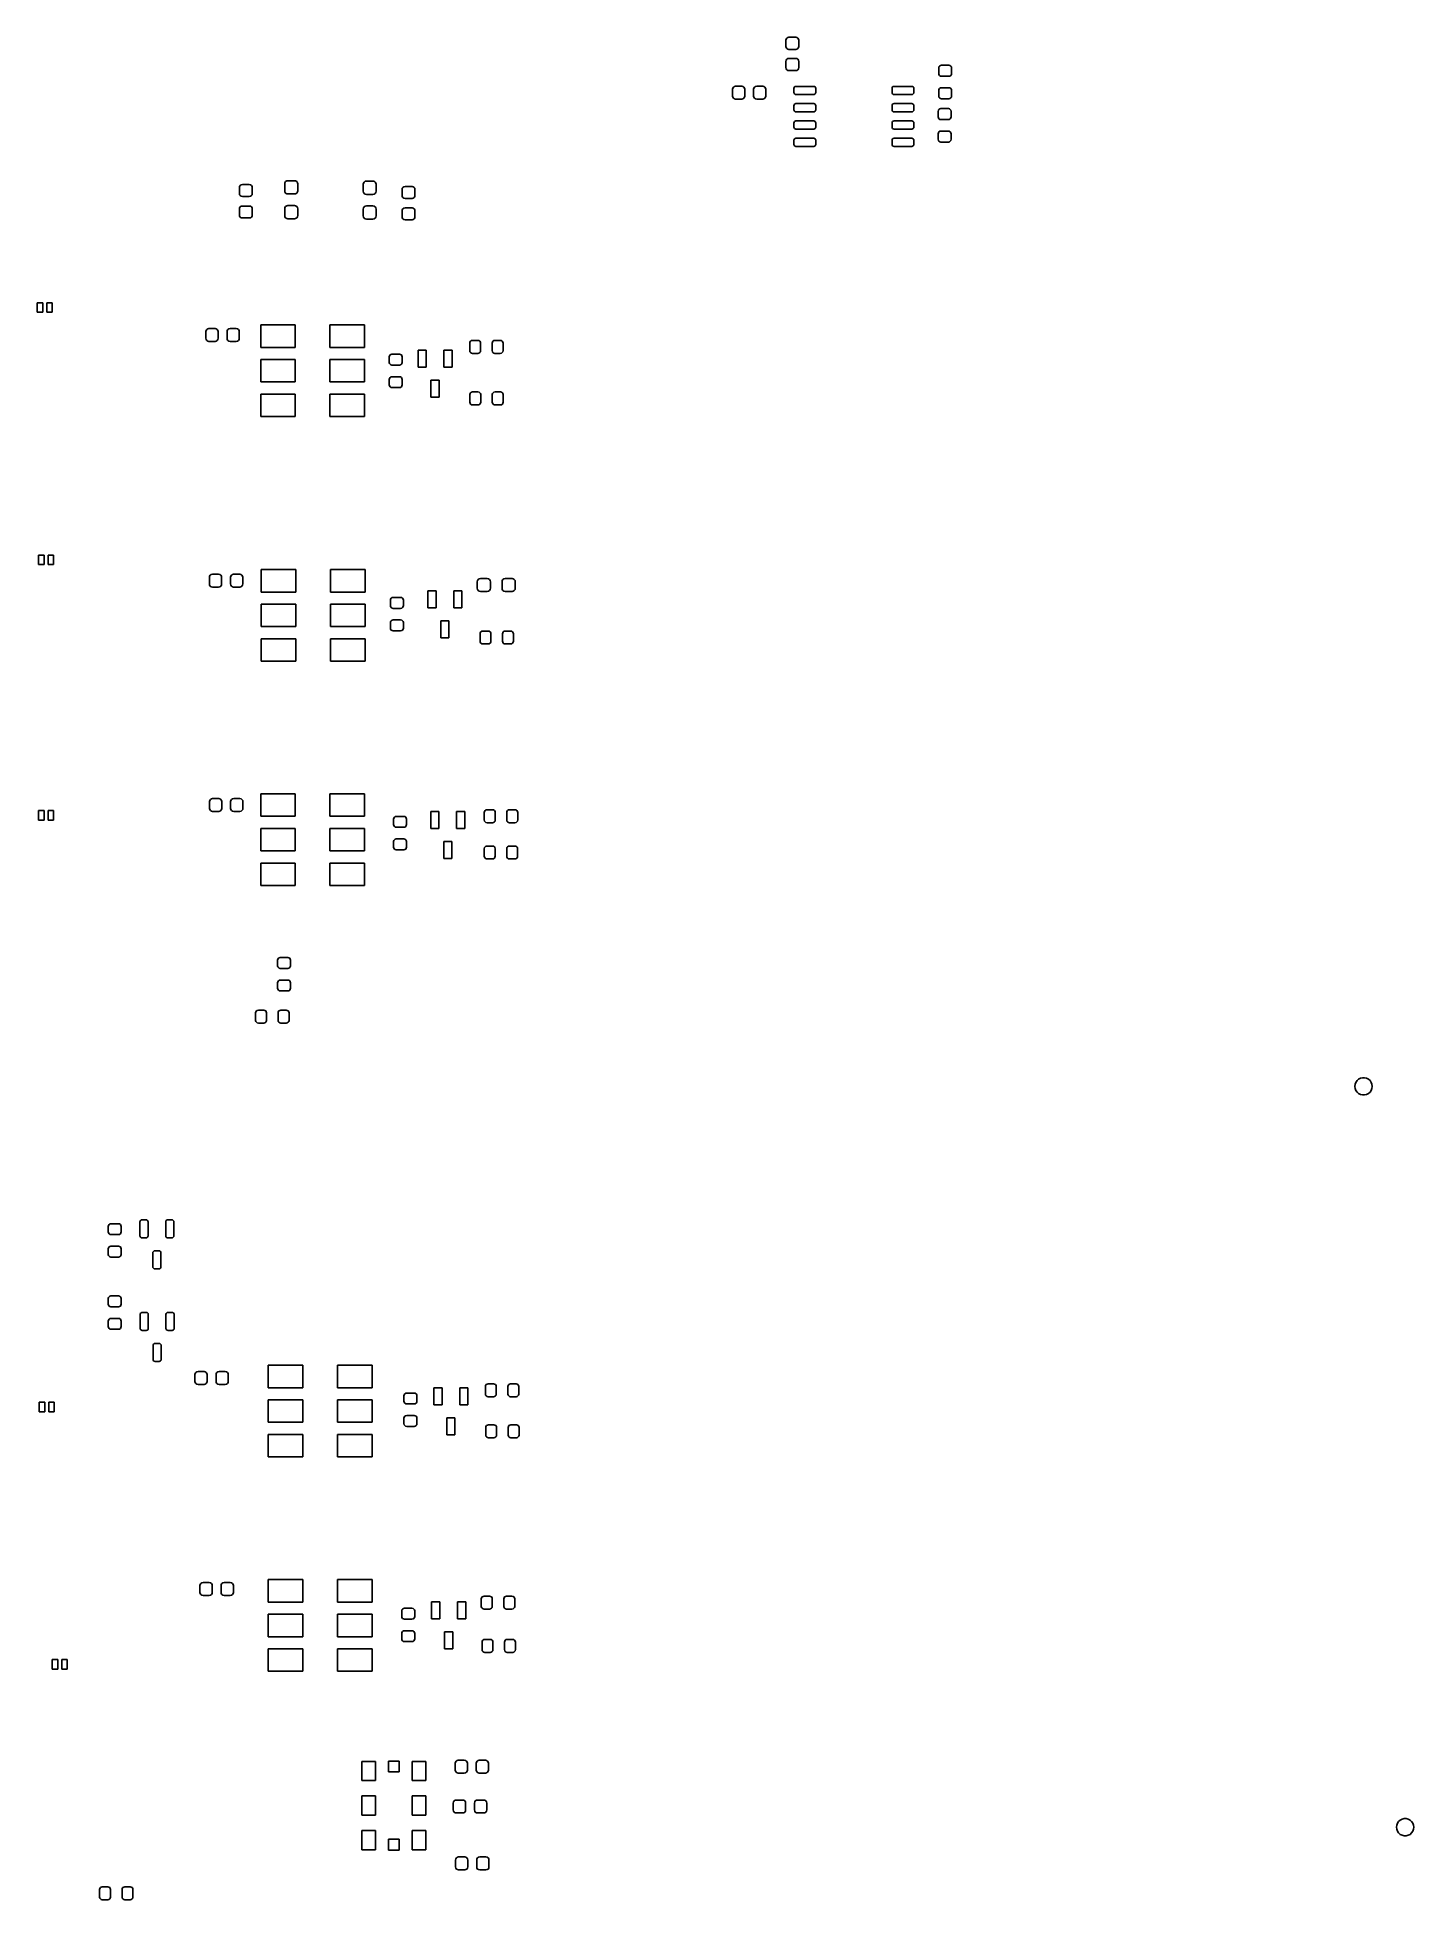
# Model space of a CAD drawing. Extents: x 5.2 to 9.17, y -6.17 to -0.79.
import ezdxf

# ---------------------------------------------------------------- set-up
doc = ezdxf.new("R2010")
doc.units = 0
doc.header["$MEASUREMENT"] = 0
doc.layers.add('BLACK', color=7, linetype='CONTINUOUS')

msp = doc.modelspace()

# ---------------------------------------------------------------- linework, layer by layer
at = {"layer": 'BLACK', "linetype": 'CONTINUOUS'}
for p, q in [((7.36, -0.7986), (7.3607, -0.7952)), ((7.36, -0.8163), (7.36, -0.7986)), ((7.3607, -0.7952), (7.3626, -0.7924)), ((7.3626, -0.7924), (7.3655, -0.7904)), ((7.3655, -0.7904), (7.3689, -0.7898)), ((7.3689, -0.7898), (7.3886, -0.7898)), ((7.3886, -0.7898), (7.392, -0.7904)), ((7.392, -0.7904), (7.3948, -0.7924)), ((7.3948, -0.7924), (7.3968, -0.7952)), ((7.3968, -0.7952), (7.3974, -0.7986)), ((7.3974, -0.7986), (7.3974, -0.8163)), ((7.3607, -0.8197), (7.36, -0.8163)), ((7.36, -0.8596), (7.3607, -0.8563)), ((7.36, -0.8774), (7.36, -0.8596)), ((7.3626, -0.8226), (7.3607, -0.8197)), ((7.3607, -0.8563), (7.3626, -0.8534)), ((7.3655, -0.8245), (7.3626, -0.8226)), ((7.3626, -0.8534), (7.3655, -0.8515)), ((7.3689, -0.8252), (7.3655, -0.8245)), ((7.3655, -0.8515), (7.3689, -0.8508)), ((7.3886, -0.8252), (7.3689, -0.8252)), ((7.3689, -0.8508), (7.3886, -0.8508)), ((7.392, -0.8245), (7.3886, -0.8252)), ((7.3886, -0.8508), (7.392, -0.8515)), ((7.3948, -0.8226), (7.392, -0.8245)), ((7.392, -0.8515), (7.3948, -0.8534)), ((7.3968, -0.8197), (7.3948, -0.8226)), ((7.3948, -0.8534), (7.3968, -0.8563)), ((7.3974, -0.8163), (7.3968, -0.8197)), ((7.3968, -0.8563), (7.3974, -0.8596)), ((7.3974, -0.8596), (7.3974, -0.8774)), ((7.3607, -0.8808), (7.36, -0.8774)), ((7.3626, -0.8836), (7.3607, -0.8808)), ((7.3655, -0.8855), (7.3626, -0.8836)), ((7.3689, -0.8862), (7.3655, -0.8855)), ((7.3886, -0.8862), (7.3689, -0.8862)), ((7.392, -0.8855), (7.3886, -0.8862)), ((7.3948, -0.8836), (7.392, -0.8855)), ((7.3968, -0.8808), (7.3948, -0.8836)), ((7.3974, -0.8774), (7.3968, -0.8808)), ((7.8018, -0.8787), (7.8024, -0.8757)), ((7.8018, -0.8945), (7.8018, -0.8787)), ((7.8024, -0.8975), (7.8018, -0.8945)), ((7.8024, -0.8757), (7.8041, -0.8732)), ((7.8041, -0.9001), (7.8024, -0.8975)), ((7.8041, -0.8732), (7.8066, -0.8715)), ((7.8066, -0.9018), (7.8041, -0.9001)), ((7.8066, -0.8715), (7.8096, -0.8709)), ((7.8096, -0.9024), (7.8066, -0.9018)), ((7.8096, -0.8709), (7.8313, -0.8709)), ((7.8313, -0.9024), (7.8096, -0.9024)), ((7.8313, -0.8709), (7.8343, -0.8715)), ((7.8343, -0.9018), (7.8313, -0.9024)), ((7.8343, -0.8715), (7.8369, -0.8732)), ((7.8369, -0.9001), (7.8343, -0.9018)), ((7.8369, -0.8732), (7.8386, -0.8757)), ((7.8386, -0.8975), (7.8369, -0.9001)), ((7.8386, -0.8757), (7.8392, -0.8787)), ((7.8392, -0.8945), (7.8386, -0.8975)), ((7.8392, -0.8787), (7.8392, -0.8945)), ((7.2059, -0.9402), (7.2066, -0.9368)), ((7.2059, -0.9598), (7.2059, -0.9402)), ((7.2066, -0.9632), (7.2059, -0.9598)), ((7.2066, -0.9368), (7.2085, -0.9339)), ((7.2085, -0.9661), (7.2066, -0.9632)), ((7.2085, -0.9339), (7.2114, -0.932)), ((7.2114, -0.968), (7.2085, -0.9661)), ((7.2114, -0.932), (7.2148, -0.9313)), ((7.2148, -0.9687), (7.2114, -0.968)), ((7.2148, -0.9313), (7.2325, -0.9313)), ((7.2325, -0.9687), (7.2148, -0.9687)), ((7.2325, -0.9313), (7.2359, -0.932)), ((7.2359, -0.968), (7.2325, -0.9687)), ((7.2359, -0.932), (7.2387, -0.9339)), ((7.2387, -0.9661), (7.2359, -0.968)), ((7.2387, -0.9339), (7.2407, -0.9368)), ((7.2407, -0.9632), (7.2387, -0.9661)), ((7.2407, -0.9368), (7.2413, -0.9402)), ((7.2413, -0.9598), (7.2407, -0.9632)), ((7.2413, -0.9402), (7.2413, -0.9598)), ((7.2669, -0.9402), (7.2676, -0.9368)), ((7.2669, -0.9598), (7.2669, -0.9402)), ((7.2676, -0.9632), (7.2669, -0.9598)), ((7.2676, -0.9368), (7.2695, -0.9339)), ((7.2695, -0.9661), (7.2676, -0.9632)), ((7.2695, -0.9339), (7.2724, -0.932)), ((7.2724, -0.968), (7.2695, -0.9661)), ((7.2724, -0.932), (7.2758, -0.9313)), ((7.2758, -0.9687), (7.2724, -0.968)), ((7.2758, -0.9313), (7.2935, -0.9313)), ((7.2935, -0.9687), (7.2758, -0.9687)), ((7.2935, -0.9313), (7.2969, -0.932)), ((7.2969, -0.968), (7.2935, -0.9687)), ((7.2969, -0.932), (7.2998, -0.9339)), ((7.2998, -0.9661), (7.2969, -0.968)), ((7.2998, -0.9339), (7.3017, -0.9368)), ((7.3017, -0.9632), (7.2998, -0.9661)), ((7.3017, -0.9368), (7.3024, -0.9402)), ((7.3024, -0.9598), (7.3017, -0.9632)), ((7.3024, -0.9402), (7.3024, -0.9598)), ((7.3835, -0.9376), (7.3839, -0.9353)), ((7.3835, -0.9494), (7.3835, -0.9376)), ((7.3839, -0.9517), (7.3835, -0.9494)), ((7.3839, -0.9353), (7.3852, -0.9334)), ((7.3852, -0.9536), (7.3839, -0.9517)), ((7.3852, -0.9334), (7.3871, -0.9321)), ((7.3871, -0.9549), (7.3852, -0.9536)), ((7.3871, -0.9321), (7.3894, -0.9317)), ((7.3894, -0.9553), (7.3871, -0.9549)), ((7.3894, -0.9317), (7.4406, -0.9317)), ((7.4406, -0.9553), (7.3894, -0.9553)), ((7.4406, -0.9317), (7.4428, -0.9321)), ((7.4428, -0.9549), (7.4406, -0.9553)), ((7.4428, -0.9321), (7.4447, -0.9334)), ((7.4447, -0.9536), (7.4428, -0.9549)), ((7.4447, -0.9334), (7.446, -0.9353)), ((7.446, -0.9517), (7.4447, -0.9536)), ((7.446, -0.9353), (7.4465, -0.9376)), ((7.4465, -0.9494), (7.446, -0.9517)), ((7.4465, -0.9376), (7.4465, -0.9494)), ((7.6669, -0.9376), (7.6674, -0.9353)), ((7.6669, -0.9494), (7.6669, -0.9376)), ((7.6674, -0.9517), (7.6669, -0.9494)), ((7.6674, -0.9353), (7.6687, -0.9334)), ((7.6687, -0.9536), (7.6674, -0.9517)), ((7.6687, -0.9334), (7.6706, -0.9321)), ((7.6706, -0.9549), (7.6687, -0.9536)), ((7.6706, -0.9321), (7.6728, -0.9317)), ((7.6728, -0.9553), (7.6706, -0.9549)), ((7.6728, -0.9317), (7.724, -0.9317)), ((7.724, -0.9553), (7.6728, -0.9553)), ((7.724, -0.9317), (7.7263, -0.9321)), ((7.7263, -0.9549), (7.724, -0.9553)), ((7.7263, -0.9321), (7.7282, -0.9334)), ((7.7282, -0.9536), (7.7263, -0.9549)), ((7.7282, -0.9334), (7.7295, -0.9353)), ((7.7295, -0.9517), (7.7282, -0.9536)), ((7.7295, -0.9353), (7.7299, -0.9376)), ((7.7299, -0.9494), (7.7295, -0.9517)), ((7.7299, -0.9376), (7.7299, -0.9494)), ((7.8018, -0.9437), (7.8024, -0.9407)), ((7.8018, -0.9594), (7.8018, -0.9437)), ((7.8024, -0.9625), (7.8018, -0.9594)), ((7.8024, -0.9407), (7.8041, -0.9381)), ((7.8041, -0.965), (7.8024, -0.9625)), ((7.8041, -0.9381), (7.8066, -0.9364)), ((7.8066, -0.9667), (7.8041, -0.965)), ((7.8066, -0.9364), (7.8096, -0.9358)), ((7.8096, -0.9673), (7.8066, -0.9667)), ((7.8096, -0.9358), (7.8313, -0.9358)), ((7.8313, -0.9673), (7.8096, -0.9673)), ((7.8313, -0.9358), (7.8343, -0.9364)), ((7.8343, -0.9667), (7.8313, -0.9673)), ((7.8343, -0.9364), (7.8369, -0.9381)), ((7.8369, -0.965), (7.8343, -0.9667)), ((7.8369, -0.9381), (7.8386, -0.9407)), ((7.8386, -0.9625), (7.8369, -0.965)), ((7.8386, -0.9407), (7.8392, -0.9437)), ((7.8392, -0.9594), (7.8386, -0.9625)), ((7.8392, -0.9437), (7.8392, -0.9594)), ((7.3835, -0.9876), (7.3839, -0.9853)), ((7.3835, -0.9994), (7.3835, -0.9876)), ((7.3839, -1.0017), (7.3835, -0.9994)), ((7.3839, -0.9853), (7.3852, -0.9834)), ((7.3852, -1.0036), (7.3839, -1.0017)), ((7.3852, -0.9834), (7.3871, -0.9821)), ((7.3871, -1.0049), (7.3852, -1.0036)), ((7.3871, -0.9821), (7.3894, -0.9817)), ((7.3894, -1.0053), (7.3871, -1.0049)), ((7.3894, -0.9817), (7.4406, -0.9817)), ((7.4406, -1.0053), (7.3894, -1.0053)), ((7.4406, -0.9817), (7.4428, -0.9821)), ((7.4428, -1.0049), (7.4406, -1.0053)), ((7.4428, -0.9821), (7.4447, -0.9834)), ((7.4447, -1.0036), (7.4428, -1.0049)), ((7.4447, -0.9834), (7.446, -0.9853)), ((7.446, -1.0017), (7.4447, -1.0036)), ((7.446, -0.9853), (7.4465, -0.9876)), ((7.4465, -0.9994), (7.446, -1.0017)), ((7.4465, -0.9876), (7.4465, -0.9994)), ((7.6669, -0.9876), (7.6674, -0.9853)), ((7.6669, -0.9994), (7.6669, -0.9876)), ((7.6674, -1.0017), (7.6669, -0.9994)), ((7.6674, -0.9853), (7.6687, -0.9834)), ((7.6687, -1.0036), (7.6674, -1.0017)), ((7.6687, -0.9834), (7.6706, -0.9821)), ((7.6706, -1.0049), (7.6687, -1.0036)), ((7.6706, -0.9821), (7.6728, -0.9817)), ((7.6728, -1.0053), (7.6706, -1.0049)), ((7.6728, -0.9817), (7.724, -0.9817)), ((7.724, -1.0053), (7.6728, -1.0053)), ((7.724, -0.9817), (7.7263, -0.9821)), ((7.7263, -1.0049), (7.724, -1.0053)), ((7.7263, -0.9821), (7.7282, -0.9834)), ((7.7282, -1.0036), (7.7263, -1.0049)), ((7.7282, -0.9834), (7.7295, -0.9853)), ((7.7295, -1.0017), (7.7282, -1.0036)), ((7.7295, -0.9853), (7.7299, -0.9876)), ((7.7299, -0.9994), (7.7295, -1.0017)), ((7.7299, -0.9876), (7.7299, -0.9994)), ((7.8002, -1.0039), (7.8008, -1.0009)), ((7.8002, -1.0197), (7.8002, -1.0039)), ((7.8008, -1.0227), (7.8002, -1.0197)), ((7.8008, -1.0009), (7.8025, -0.9984)), ((7.8025, -0.9984), (7.8051, -0.9967)), ((7.8051, -0.9967), (7.8081, -0.9961)), ((7.8081, -0.9961), (7.8297, -0.9961)), ((7.8297, -0.9961), (7.8327, -0.9967)), ((7.8327, -0.9967), (7.8353, -0.9984)), ((7.8353, -0.9984), (7.837, -1.0009)), ((7.837, -1.0009), (7.8376, -1.0039)), ((7.8376, -1.0197), (7.837, -1.0227)), ((7.8376, -1.0039), (7.8376, -1.0197)), ((7.3835, -1.0376), (7.3839, -1.0353)), ((7.3835, -1.0494), (7.3835, -1.0376)), ((7.3839, -1.0517), (7.3835, -1.0494)), ((7.3839, -1.0353), (7.3852, -1.0334)), ((7.3852, -1.0536), (7.3839, -1.0517)), ((7.3852, -1.0334), (7.3871, -1.0321)), ((7.3871, -1.0549), (7.3852, -1.0536)), ((7.3871, -1.0321), (7.3894, -1.0317)), ((7.3894, -1.0553), (7.3871, -1.0549)), ((7.3894, -1.0317), (7.4406, -1.0317)), ((7.4406, -1.0553), (7.3894, -1.0553)), ((7.4406, -1.0317), (7.4428, -1.0321)), ((7.4428, -1.0549), (7.4406, -1.0553)), ((7.4428, -1.0321), (7.4447, -1.0334)), ((7.4447, -1.0536), (7.4428, -1.0549)), ((7.4447, -1.0334), (7.446, -1.0353)), ((7.446, -1.0517), (7.4447, -1.0536)), ((7.446, -1.0353), (7.4465, -1.0376)), ((7.4465, -1.0494), (7.446, -1.0517)), ((7.4465, -1.0376), (7.4465, -1.0494)), ((7.6669, -1.0376), (7.6674, -1.0353)), ((7.6669, -1.0494), (7.6669, -1.0376)), ((7.6674, -1.0517), (7.6669, -1.0494)), ((7.6674, -1.0353), (7.6687, -1.0334)), ((7.6687, -1.0536), (7.6674, -1.0517)), ((7.6687, -1.0334), (7.6706, -1.0321)), ((7.6706, -1.0549), (7.6687, -1.0536)), ((7.6706, -1.0321), (7.6728, -1.0317)), ((7.6728, -1.0553), (7.6706, -1.0549)), ((7.6728, -1.0317), (7.724, -1.0317)), ((7.724, -1.0553), (7.6728, -1.0553)), ((7.724, -1.0317), (7.7263, -1.0321)), ((7.7263, -1.0549), (7.724, -1.0553)), ((7.7263, -1.0321), (7.7282, -1.0334)), ((7.7282, -1.0536), (7.7263, -1.0549)), ((7.7282, -1.0334), (7.7295, -1.0353)), ((7.7295, -1.0517), (7.7282, -1.0536)), ((7.7295, -1.0353), (7.7299, -1.0376)), ((7.7299, -1.0494), (7.7295, -1.0517)), ((7.7299, -1.0376), (7.7299, -1.0494)), ((7.8002, -1.0689), (7.8008, -1.0659)), ((7.8002, -1.0846), (7.8002, -1.0689)), ((7.8025, -1.0253), (7.8008, -1.0227)), ((7.8008, -1.0659), (7.8025, -1.0633)), ((7.8051, -1.027), (7.8025, -1.0253)), ((7.8025, -1.0633), (7.8051, -1.0616)), ((7.8081, -1.0276), (7.8051, -1.027)), ((7.8051, -1.0616), (7.8081, -1.061)), ((7.8297, -1.0276), (7.8081, -1.0276)), ((7.8081, -1.061), (7.8297, -1.061)), ((7.8327, -1.027), (7.8297, -1.0276)), ((7.8297, -1.061), (7.8327, -1.0616)), ((7.8353, -1.0253), (7.8327, -1.027)), ((7.8327, -1.0616), (7.8353, -1.0633)), ((7.837, -1.0227), (7.8353, -1.0253)), ((7.8353, -1.0633), (7.837, -1.0659)), ((7.837, -1.0659), (7.8376, -1.0689)), ((7.8376, -1.0689), (7.8376, -1.0846)), ((7.3835, -1.0876), (7.3839, -1.0853)), ((7.3835, -1.0994), (7.3835, -1.0876)), ((7.3839, -1.1017), (7.3835, -1.0994)), ((7.3839, -1.0853), (7.3852, -1.0834)), ((7.3852, -1.1036), (7.3839, -1.1017)), ((7.3852, -1.0834), (7.3871, -1.0821)), ((7.3871, -1.1049), (7.3852, -1.1036)), ((7.3871, -1.0821), (7.3894, -1.0817)), ((7.3894, -1.1053), (7.3871, -1.1049)), ((7.3894, -1.0817), (7.4406, -1.0817)), ((7.4406, -1.1053), (7.3894, -1.1053)), ((7.4406, -1.0817), (7.4428, -1.0821)), ((7.4428, -1.1049), (7.4406, -1.1053)), ((7.4428, -1.0821), (7.4447, -1.0834)), ((7.4447, -1.1036), (7.4428, -1.1049)), ((7.4447, -1.0834), (7.446, -1.0853)), ((7.446, -1.1017), (7.4447, -1.1036)), ((7.446, -1.0853), (7.4465, -1.0876)), ((7.4465, -1.0994), (7.446, -1.1017)), ((7.4465, -1.0876), (7.4465, -1.0994)), ((7.6669, -1.0876), (7.6674, -1.0853)), ((7.6669, -1.0994), (7.6669, -1.0876)), ((7.6674, -1.1017), (7.6669, -1.0994)), ((7.6674, -1.0853), (7.6687, -1.0834)), ((7.6687, -1.1036), (7.6674, -1.1017)), ((7.6687, -1.0834), (7.6706, -1.0821)), ((7.6706, -1.1049), (7.6687, -1.1036)), ((7.6706, -1.0821), (7.6728, -1.0817)), ((7.6728, -1.1053), (7.6706, -1.1049)), ((7.6728, -1.0817), (7.724, -1.0817)), ((7.724, -1.1053), (7.6728, -1.1053)), ((7.724, -1.0817), (7.7263, -1.0821)), ((7.7263, -1.1049), (7.724, -1.1053)), ((7.7263, -1.0821), (7.7282, -1.0834)), ((7.7282, -1.1036), (7.7263, -1.1049)), ((7.7282, -1.0834), (7.7295, -1.0853)), ((7.7295, -1.1017), (7.7282, -1.1036)), ((7.7295, -1.0853), (7.7299, -1.0876)), ((7.7299, -1.0994), (7.7295, -1.1017)), ((7.7299, -1.0876), (7.7299, -1.0994)), ((7.8008, -1.0877), (7.8002, -1.0846)), ((7.8025, -1.0902), (7.8008, -1.0877)), ((7.8051, -1.0919), (7.8025, -1.0902)), ((7.8081, -1.0925), (7.8051, -1.0919)), ((7.8297, -1.0925), (7.8081, -1.0925)), ((7.8327, -1.0919), (7.8297, -1.0925)), ((7.8353, -1.0902), (7.8327, -1.0919)), ((7.837, -1.0877), (7.8353, -1.0902)), ((7.8376, -1.0846), (7.837, -1.0877)), ((5.7809, -1.2242), (5.7816, -1.2209)), ((5.7809, -1.2414), (5.7809, -1.2242)), ((5.7816, -1.2209), (5.7834, -1.2181)), ((5.7834, -1.2181), (5.7862, -1.2162)), ((5.7862, -1.2162), (5.7895, -1.2156)), ((5.7895, -1.2156), (5.8097, -1.2156)), ((5.8097, -1.2156), (5.813, -1.2162)), ((5.813, -1.2162), (5.8158, -1.2181)), ((5.8158, -1.2181), (5.8177, -1.2209)), ((5.8177, -1.2209), (5.8183, -1.2242)), ((5.8183, -1.2242), (5.8183, -1.2414)), ((5.912, -1.2137), (5.9127, -1.2101)), ((5.912, -1.2334), (5.912, -1.2137)), ((5.9127, -1.2369), (5.912, -1.2334)), ((5.9127, -1.2101), (5.9147, -1.2071)), ((5.9147, -1.24), (5.9127, -1.2369)), ((5.9147, -1.2071), (5.9178, -1.205)), ((5.9178, -1.205), (5.9214, -1.2043)), ((5.9214, -1.2043), (5.9401, -1.2043)), ((5.9401, -1.2043), (5.9436, -1.205)), ((5.9436, -1.205), (5.9467, -1.2071)), ((5.9467, -1.2071), (5.9487, -1.2101)), ((5.9487, -1.2369), (5.9467, -1.24)), ((5.9487, -1.2101), (5.9494, -1.2137)), ((5.9494, -1.2334), (5.9487, -1.2369)), ((5.9494, -1.2137), (5.9494, -1.2334)), ((6.1388, -1.2148), (6.1395, -1.2112)), ((6.1388, -1.2344), (6.1388, -1.2148)), ((6.1395, -1.238), (6.1388, -1.2344)), ((6.1395, -1.2112), (6.1415, -1.2082)), ((6.1415, -1.2082), (6.1446, -1.2061)), ((6.1446, -1.2061), (6.1481, -1.2054)), ((6.1481, -1.2054), (6.1668, -1.2054)), ((6.1668, -1.2054), (6.1704, -1.2061)), ((6.1704, -1.2061), (6.1734, -1.2082)), ((6.1734, -1.2082), (6.1755, -1.2112)), ((6.1755, -1.2112), (6.1762, -1.2148)), ((6.1762, -1.2344), (6.1755, -1.238)), ((6.1762, -1.2148), (6.1762, -1.2344)), ((6.251, -1.2296), (6.2516, -1.2263)), ((6.251, -1.2468), (6.251, -1.2296)), ((6.2516, -1.2263), (6.2535, -1.2235)), ((6.2535, -1.2235), (6.2563, -1.2216)), ((6.2563, -1.2216), (6.2596, -1.221)), ((6.2596, -1.221), (6.2798, -1.221)), ((6.2798, -1.221), (6.2831, -1.2216)), ((6.2831, -1.2216), (6.2859, -1.2235)), ((6.2859, -1.2235), (6.2877, -1.2263)), ((6.2877, -1.2263), (6.2884, -1.2296)), ((6.2884, -1.2296), (6.2884, -1.2468)), ((5.7816, -1.2447), (5.7809, -1.2414)), ((5.7809, -1.2862), (5.7816, -1.2829)), ((5.7809, -1.3034), (5.7809, -1.2862)), ((5.7834, -1.2475), (5.7816, -1.2447)), ((5.7816, -1.2829), (5.7834, -1.2801)), ((5.7862, -1.2493), (5.7834, -1.2475)), ((5.7834, -1.2801), (5.7862, -1.2782)), ((5.7895, -1.25), (5.7862, -1.2493)), ((5.7862, -1.2782), (5.7895, -1.2776)), ((5.8097, -1.25), (5.7895, -1.25)), ((5.7895, -1.2776), (5.8097, -1.2776)), ((5.813, -1.2493), (5.8097, -1.25)), ((5.8097, -1.2776), (5.813, -1.2782)), ((5.8158, -1.2475), (5.813, -1.2493)), ((5.813, -1.2782), (5.8158, -1.2801)), ((5.8177, -1.2447), (5.8158, -1.2475)), ((5.8158, -1.2801), (5.8177, -1.2829)), ((5.8183, -1.2414), (5.8177, -1.2447)), ((5.8177, -1.2829), (5.8183, -1.2862)), ((5.8183, -1.2862), (5.8183, -1.3034)), ((5.912, -1.2855), (5.9127, -1.282)), ((5.912, -1.3052), (5.912, -1.2855)), ((5.9127, -1.282), (5.9147, -1.2789)), ((5.9178, -1.242), (5.9147, -1.24)), ((5.9147, -1.2789), (5.9178, -1.2769)), ((5.9214, -1.2427), (5.9178, -1.242)), ((5.9178, -1.2769), (5.9214, -1.2762)), ((5.9401, -1.2427), (5.9214, -1.2427)), ((5.9214, -1.2762), (5.9401, -1.2762)), ((5.9436, -1.242), (5.9401, -1.2427)), ((5.9401, -1.2762), (5.9436, -1.2769)), ((5.9467, -1.24), (5.9436, -1.242)), ((5.9436, -1.2769), (5.9467, -1.2789)), ((5.9467, -1.2789), (5.9487, -1.282)), ((5.9487, -1.282), (5.9494, -1.2855)), ((5.9494, -1.2855), (5.9494, -1.3052)), ((6.1388, -1.2866), (6.1395, -1.283)), ((6.1388, -1.3063), (6.1388, -1.2866)), ((6.1415, -1.2411), (6.1395, -1.238)), ((6.1395, -1.283), (6.1415, -1.28)), ((6.1446, -1.2431), (6.1415, -1.2411)), ((6.1415, -1.28), (6.1446, -1.278)), ((6.1481, -1.2438), (6.1446, -1.2431)), ((6.1446, -1.278), (6.1481, -1.2773)), ((6.1668, -1.2438), (6.1481, -1.2438)), ((6.1481, -1.2773), (6.1668, -1.2773)), ((6.1704, -1.2431), (6.1668, -1.2438)), ((6.1668, -1.2773), (6.1704, -1.278)), ((6.1734, -1.2411), (6.1704, -1.2431)), ((6.1704, -1.278), (6.1734, -1.28)), ((6.1755, -1.238), (6.1734, -1.2411)), ((6.1734, -1.28), (6.1755, -1.283)), ((6.1755, -1.283), (6.1762, -1.2866)), ((6.1762, -1.2866), (6.1762, -1.3063)), ((6.2516, -1.2501), (6.251, -1.2468)), ((6.251, -1.2916), (6.2516, -1.2883)), ((6.251, -1.3088), (6.251, -1.2916)), ((6.2535, -1.2529), (6.2516, -1.2501)), ((6.2516, -1.2883), (6.2535, -1.2855)), ((6.2563, -1.2548), (6.2535, -1.2529)), ((6.2535, -1.2855), (6.2563, -1.2836)), ((6.2596, -1.2554), (6.2563, -1.2548)), ((6.2563, -1.2836), (6.2596, -1.283)), ((6.2798, -1.2554), (6.2596, -1.2554)), ((6.2596, -1.283), (6.2798, -1.283)), ((6.2831, -1.2548), (6.2798, -1.2554)), ((6.2798, -1.283), (6.2831, -1.2836)), ((6.2859, -1.2529), (6.2831, -1.2548)), ((6.2831, -1.2836), (6.2859, -1.2855)), ((6.2877, -1.2501), (6.2859, -1.2529)), ((6.2859, -1.2855), (6.2877, -1.2883)), ((6.2884, -1.2468), (6.2877, -1.2501)), ((6.2877, -1.2883), (6.2884, -1.2916)), ((6.2884, -1.2916), (6.2884, -1.3088)), ((5.7816, -1.3067), (5.7809, -1.3034)), ((5.7834, -1.3095), (5.7816, -1.3067)), ((5.7862, -1.3114), (5.7834, -1.3095)), ((5.7895, -1.312), (5.7862, -1.3114)), ((5.8097, -1.312), (5.7895, -1.312)), ((5.813, -1.3114), (5.8097, -1.312)), ((5.8158, -1.3095), (5.813, -1.3114)), ((5.8177, -1.3067), (5.8158, -1.3095)), ((5.8183, -1.3034), (5.8177, -1.3067)), ((5.9127, -1.3088), (5.912, -1.3052)), ((5.9147, -1.3118), (5.9127, -1.3088)), ((5.9178, -1.3139), (5.9147, -1.3118)), ((5.9214, -1.3146), (5.9178, -1.3139)), ((5.9401, -1.3146), (5.9214, -1.3146)), ((5.9436, -1.3139), (5.9401, -1.3146)), ((5.9467, -1.3118), (5.9436, -1.3139)), ((5.9487, -1.3088), (5.9467, -1.3118)), ((5.9494, -1.3052), (5.9487, -1.3088)), ((6.1395, -1.3099), (6.1388, -1.3063)), ((6.1415, -1.3129), (6.1395, -1.3099)), ((6.1446, -1.3149), (6.1415, -1.3129)), ((6.1481, -1.3156), (6.1446, -1.3149)), ((6.1668, -1.3156), (6.1481, -1.3156)), ((6.1704, -1.3149), (6.1668, -1.3156)), ((6.1734, -1.3129), (6.1704, -1.3149)), ((6.1755, -1.3099), (6.1734, -1.3129)), ((6.1762, -1.3063), (6.1755, -1.3099)), ((6.2516, -1.3121), (6.251, -1.3088)), ((6.2535, -1.3149), (6.2516, -1.3121)), ((6.2563, -1.3168), (6.2535, -1.3149)), ((6.2596, -1.3174), (6.2563, -1.3168)), ((6.2798, -1.3174), (6.2596, -1.3174)), ((6.2831, -1.3168), (6.2798, -1.3174)), ((6.2859, -1.3149), (6.2831, -1.3168)), ((6.2877, -1.3121), (6.2859, -1.3149)), ((6.2884, -1.3088), (6.2877, -1.3121)), ((5.1969, -1.5846), (5.1969, -1.5571)), ((5.1969, -1.5571), (5.2126, -1.5571)), ((5.2126, -1.5571), (5.2126, -1.5846)), ((5.2244, -1.5846), (5.2244, -1.5571)), ((5.2244, -1.5571), (5.2402, -1.5571)), ((5.2402, -1.5571), (5.2402, -1.5846)), ((5.2126, -1.5846), (5.1969, -1.5846)), ((5.2402, -1.5846), (5.2244, -1.5846)), ((5.6843, -1.6402), (5.6849, -1.6368)), ((5.6843, -1.6598), (5.6843, -1.6402)), ((5.6849, -1.6632), (5.6843, -1.6598)), ((5.6849, -1.6368), (5.6869, -1.6339)), ((5.6869, -1.6661), (5.6849, -1.6632)), ((5.6869, -1.6339), (5.6897, -1.632)), ((5.6897, -1.668), (5.6869, -1.6661)), ((5.6897, -1.632), (5.6931, -1.6313)), ((5.6931, -1.6687), (5.6897, -1.668)), ((5.6931, -1.6313), (5.7108, -1.6313)), ((5.7108, -1.6313), (5.7142, -1.632)), ((5.7142, -1.668), (5.7108, -1.6687)), ((5.7142, -1.632), (5.7171, -1.6339)), ((5.7171, -1.6661), (5.7142, -1.668)), ((5.7171, -1.6339), (5.719, -1.6368)), ((5.719, -1.6632), (5.7171, -1.6661)), ((5.719, -1.6368), (5.7197, -1.6402)), ((5.7197, -1.6598), (5.719, -1.6632)), ((5.7197, -1.6402), (5.7197, -1.6598)), ((5.7453, -1.6402), (5.746, -1.6368)), ((5.7453, -1.6598), (5.7453, -1.6402)), ((5.746, -1.6632), (5.7453, -1.6598)), ((5.746, -1.6368), (5.7479, -1.6339)), ((5.7479, -1.6661), (5.746, -1.6632)), ((5.7479, -1.6339), (5.7508, -1.632)), ((5.7508, -1.668), (5.7479, -1.6661)), ((5.7508, -1.632), (5.7541, -1.6313)), ((5.7541, -1.6687), (5.7508, -1.668)), ((5.7541, -1.6313), (5.7719, -1.6313)), ((5.7719, -1.6313), (5.7752, -1.632)), ((5.7752, -1.668), (5.7719, -1.6687)), ((5.7752, -1.632), (5.7781, -1.6339)), ((5.7781, -1.6661), (5.7752, -1.668)), ((5.7781, -1.6339), (5.78, -1.6368)), ((5.78, -1.6632), (5.7781, -1.6661)), ((5.78, -1.6368), (5.7807, -1.6402)), ((5.7807, -1.6598), (5.78, -1.6632)), ((5.7807, -1.6402), (5.7807, -1.6598)), ((5.8425, -1.686), (5.8425, -1.6211)), ((5.8425, -1.6211), (5.9425, -1.6211)), ((5.9425, -1.6211), (5.9425, -1.686)), ((6.0425, -1.686), (6.0425, -1.6211)), ((6.0425, -1.6211), (6.1425, -1.6211)), ((6.1425, -1.6211), (6.1425, -1.686)), ((6.4471, -1.6708), (6.4488, -1.6683)), ((6.4488, -1.6683), (6.4513, -1.6665)), ((6.4513, -1.6665), (6.4543, -1.6659)), ((6.4543, -1.6659), (6.4701, -1.6659)), ((6.4701, -1.6659), (6.4731, -1.6665)), ((6.4731, -1.6665), (6.4756, -1.6683)), ((6.4756, -1.6683), (6.4774, -1.6708)), ((6.512, -1.6708), (6.5137, -1.6683)), ((6.5137, -1.6683), (6.5163, -1.6665)), ((6.5163, -1.6665), (6.5193, -1.6659)), ((6.5193, -1.6659), (6.535, -1.6659)), ((6.535, -1.6659), (6.5381, -1.6665)), ((6.5381, -1.6665), (6.5406, -1.6683)), ((6.5406, -1.6683), (6.5423, -1.6708)), ((5.7108, -1.6687), (5.6931, -1.6687)), ((5.7719, -1.6687), (5.7541, -1.6687)), ((5.9425, -1.686), (5.8425, -1.686)), ((5.8425, -1.786), (5.8425, -1.7211)), ((5.8425, -1.7211), (5.9425, -1.7211)), ((5.9425, -1.7211), (5.9425, -1.786)), ((6.1425, -1.686), (6.0425, -1.686)), ((6.0425, -1.786), (6.0425, -1.7211)), ((6.0425, -1.7211), (6.1425, -1.7211)), ((6.1425, -1.7211), (6.1425, -1.786)), ((6.214, -1.7136), (6.2146, -1.7106)), ((6.214, -1.7293), (6.214, -1.7136)), ((6.2146, -1.7106), (6.2163, -1.708)), ((6.2163, -1.708), (6.2188, -1.7063)), ((6.2188, -1.7063), (6.2219, -1.7057)), ((6.2219, -1.7057), (6.2435, -1.7057)), ((6.2435, -1.7057), (6.2465, -1.7063)), ((6.2465, -1.7063), (6.2491, -1.708)), ((6.2491, -1.708), (6.2508, -1.7106)), ((6.2508, -1.7106), (6.2514, -1.7136)), ((6.2514, -1.7136), (6.2514, -1.7293)), ((6.2972, -1.7431), (6.2972, -1.6939)), ((6.2972, -1.6939), (6.3209, -1.6939)), ((6.3209, -1.6939), (6.3209, -1.7431)), ((6.372, -1.7431), (6.372, -1.6939)), ((6.372, -1.6939), (6.3957, -1.6939)), ((6.3957, -1.6939), (6.3957, -1.7431)), ((6.4465, -1.6738), (6.4471, -1.6708)), ((6.4465, -1.6955), (6.4465, -1.6738)), ((6.4471, -1.6985), (6.4465, -1.6955)), ((6.4488, -1.701), (6.4471, -1.6985)), ((6.4513, -1.7027), (6.4488, -1.701)), ((6.4543, -1.7033), (6.4513, -1.7027)), ((6.4701, -1.7033), (6.4543, -1.7033)), ((6.4731, -1.7027), (6.4701, -1.7033)), ((6.4756, -1.701), (6.4731, -1.7027)), ((6.4774, -1.6985), (6.4756, -1.701)), ((6.4774, -1.6708), (6.478, -1.6738)), ((6.478, -1.6955), (6.4774, -1.6985)), ((6.478, -1.6738), (6.478, -1.6955)), ((6.5114, -1.6738), (6.512, -1.6708)), ((6.5114, -1.6955), (6.5114, -1.6738)), ((6.512, -1.6985), (6.5114, -1.6955)), ((6.5137, -1.701), (6.512, -1.6985)), ((6.5163, -1.7027), (6.5137, -1.701)), ((6.5193, -1.7033), (6.5163, -1.7027)), ((6.535, -1.7033), (6.5193, -1.7033)), ((6.5381, -1.7027), (6.535, -1.7033)), ((6.5406, -1.701), (6.5381, -1.7027)), ((6.5423, -1.6985), (6.5406, -1.701)), ((6.5423, -1.6708), (6.5429, -1.6738)), ((6.5429, -1.6955), (6.5423, -1.6985)), ((6.5429, -1.6738), (6.5429, -1.6955)), ((6.2146, -1.7323), (6.214, -1.7293)), ((6.214, -1.7785), (6.2146, -1.7755)), ((6.2163, -1.7349), (6.2146, -1.7323)), ((6.2146, -1.7755), (6.2163, -1.773)), ((6.2188, -1.7366), (6.2163, -1.7349)), ((6.2163, -1.773), (6.2188, -1.7713)), ((6.2219, -1.7372), (6.2188, -1.7366)), ((6.2188, -1.7713), (6.2219, -1.7707)), ((6.2435, -1.7372), (6.2219, -1.7372)), ((6.2219, -1.7707), (6.2435, -1.7707)), ((6.2465, -1.7366), (6.2435, -1.7372)), ((6.2435, -1.7707), (6.2465, -1.7713)), ((6.2491, -1.7349), (6.2465, -1.7366)), ((6.2465, -1.7713), (6.2491, -1.773)), ((6.2508, -1.7323), (6.2491, -1.7349)), ((6.2491, -1.773), (6.2508, -1.7755)), ((6.2514, -1.7293), (6.2508, -1.7323)), ((6.2508, -1.7755), (6.2514, -1.7785)), ((6.3209, -1.7431), (6.2972, -1.7431)), ((6.3957, -1.7431), (6.372, -1.7431)), ((5.9425, -1.786), (5.8425, -1.786)), ((5.8425, -1.886), (5.8425, -1.8211)), ((5.8425, -1.8211), (5.9425, -1.8211)), ((5.9425, -1.8211), (5.9425, -1.886)), ((6.1425, -1.786), (6.0425, -1.786)), ((6.0425, -1.886), (6.0425, -1.8211)), ((6.0425, -1.8211), (6.1425, -1.8211)), ((6.1425, -1.8211), (6.1425, -1.886)), ((6.214, -1.7943), (6.214, -1.7785)), ((6.2146, -1.7973), (6.214, -1.7943)), ((6.2163, -1.7999), (6.2146, -1.7973)), ((6.2188, -1.8016), (6.2163, -1.7999)), ((6.2219, -1.8022), (6.2188, -1.8016)), ((6.2435, -1.8022), (6.2219, -1.8022)), ((6.2465, -1.8016), (6.2435, -1.8022)), ((6.2491, -1.7999), (6.2465, -1.8016)), ((6.2508, -1.7973), (6.2491, -1.7999)), ((6.2514, -1.7943), (6.2508, -1.7973)), ((6.2514, -1.7785), (6.2514, -1.7943)), ((6.3346, -1.8297), (6.3346, -1.7805)), ((6.3346, -1.7805), (6.3583, -1.7805)), ((6.3583, -1.8297), (6.3346, -1.8297)), ((6.3583, -1.7805), (6.3583, -1.8297)), ((6.4469, -1.8226), (6.4474, -1.8196)), ((6.4469, -1.8443), (6.4469, -1.8226)), ((6.4474, -1.8196), (6.4492, -1.8171)), ((6.4492, -1.8171), (6.4517, -1.8154)), ((6.4517, -1.8154), (6.4547, -1.8148)), ((6.4547, -1.8148), (6.4705, -1.8148)), ((6.4705, -1.8148), (6.4735, -1.8154)), ((6.4735, -1.8154), (6.476, -1.8171)), ((6.476, -1.8171), (6.4777, -1.8196)), ((6.4777, -1.8196), (6.4783, -1.8226)), ((6.4783, -1.8226), (6.4783, -1.8443)), ((6.5118, -1.8226), (6.5124, -1.8196)), ((6.5118, -1.8443), (6.5118, -1.8226)), ((6.5124, -1.8196), (6.5141, -1.8171)), ((6.5141, -1.8171), (6.5167, -1.8154)), ((6.5167, -1.8154), (6.5197, -1.8148)), ((6.5197, -1.8148), (6.5354, -1.8148)), ((6.5354, -1.8148), (6.5384, -1.8154)), ((6.5384, -1.8154), (6.541, -1.8171)), ((6.541, -1.8171), (6.5427, -1.8196)), ((6.5427, -1.8196), (6.5433, -1.8226)), ((6.5433, -1.8226), (6.5433, -1.8443)), ((6.4474, -1.8473), (6.4469, -1.8443)), ((6.4492, -1.8499), (6.4474, -1.8473)), ((6.4517, -1.8516), (6.4492, -1.8499)), ((6.4547, -1.8522), (6.4517, -1.8516)), ((6.4705, -1.8522), (6.4547, -1.8522)), ((6.4735, -1.8516), (6.4705, -1.8522)), ((6.476, -1.8499), (6.4735, -1.8516)), ((6.4777, -1.8473), (6.476, -1.8499)), ((6.4783, -1.8443), (6.4777, -1.8473)), ((6.5124, -1.8473), (6.5118, -1.8443)), ((6.5141, -1.8499), (6.5124, -1.8473)), ((6.5167, -1.8516), (6.5141, -1.8499)), ((6.5197, -1.8522), (6.5167, -1.8516)), ((6.5354, -1.8522), (6.5197, -1.8522)), ((6.5384, -1.8516), (6.5354, -1.8522)), ((6.541, -1.8499), (6.5384, -1.8516)), ((6.5427, -1.8473), (6.541, -1.8499)), ((6.5433, -1.8443), (6.5427, -1.8473)), ((5.9425, -1.886), (5.8425, -1.886)), ((6.1425, -1.886), (6.0425, -1.886)), ((5.2008, -2.3138), (5.2008, -2.2862)), ((5.2008, -2.2862), (5.2165, -2.2862)), ((5.2165, -2.3138), (5.2008, -2.3138)), ((5.2165, -2.2862), (5.2165, -2.3138)), ((5.2283, -2.3138), (5.2283, -2.2862)), ((5.2283, -2.2862), (5.2441, -2.2862)), ((5.2441, -2.3138), (5.2283, -2.3138)), ((5.2441, -2.2862), (5.2441, -2.3138)), ((5.6943, -2.3502), (5.6949, -2.3468)), ((5.6943, -2.3698), (5.6943, -2.3502)), ((5.6949, -2.3468), (5.6969, -2.3439)), ((5.6969, -2.3439), (5.6997, -2.342)), ((5.6997, -2.342), (5.7031, -2.3413)), ((5.7031, -2.3413), (5.7208, -2.3413)), ((5.7208, -2.3413), (5.7242, -2.342)), ((5.7242, -2.342), (5.7271, -2.3439)), ((5.7271, -2.3439), (5.729, -2.3468)), ((5.729, -2.3468), (5.7297, -2.3502)), ((5.7297, -2.3502), (5.7297, -2.3698)), ((5.7553, -2.3502), (5.756, -2.3468)), ((5.7553, -2.3698), (5.7553, -2.3502)), ((5.756, -2.3468), (5.7579, -2.3439)), ((5.7579, -2.3439), (5.7608, -2.342)), ((5.7608, -2.342), (5.7641, -2.3413)), ((5.7641, -2.3413), (5.7819, -2.3413)), ((5.7819, -2.3413), (5.7852, -2.342)), ((5.7852, -2.342), (5.7881, -2.3439)), ((5.7881, -2.3439), (5.79, -2.3468)), ((5.79, -2.3468), (5.7907, -2.3502)), ((5.7907, -2.3502), (5.7907, -2.3698)), ((5.8441, -2.3931), (5.8441, -2.3281)), ((5.8441, -2.3281), (5.9441, -2.3281)), ((5.9441, -2.3281), (5.9441, -2.3931)), ((6.0441, -2.3931), (6.0441, -2.3281)), ((6.0441, -2.3281), (6.1441, -2.3281)), ((6.1441, -2.3281), (6.1441, -2.3931)), ((6.468, -2.3631), (6.4687, -2.3595)), ((6.468, -2.3818), (6.468, -2.3631)), ((6.4687, -2.3595), (6.4708, -2.3565)), ((6.4708, -2.3565), (6.4738, -2.3545)), ((6.4738, -2.3545), (6.4774, -2.3537)), ((6.4774, -2.3537), (6.497, -2.3537)), ((6.497, -2.3537), (6.5006, -2.3545)), ((6.5006, -2.3545), (6.5037, -2.3565)), ((6.5037, -2.3565), (6.5057, -2.3595)), ((6.5057, -2.3595), (6.5064, -2.3631)), ((6.5064, -2.3631), (6.5064, -2.3818)), ((6.5399, -2.3631), (6.5406, -2.3595)), ((6.5399, -2.3818), (6.5399, -2.3631)), ((6.5406, -2.3595), (6.5426, -2.3565)), ((6.5426, -2.3565), (6.5456, -2.3545)), ((6.5456, -2.3545), (6.5492, -2.3537)), ((6.5492, -2.3537), (6.5689, -2.3537)), ((6.5689, -2.3537), (6.5725, -2.3545)), ((6.5725, -2.3545), (6.5755, -2.3565)), ((6.5755, -2.3565), (6.5775, -2.3595)), ((6.5775, -2.3595), (6.5782, -2.3631)), ((6.5782, -2.3631), (6.5782, -2.3818)), ((5.6949, -2.3732), (5.6943, -2.3698)), ((5.6969, -2.3761), (5.6949, -2.3732)), ((5.6997, -2.378), (5.6969, -2.3761)), ((5.7031, -2.3787), (5.6997, -2.378)), ((5.7208, -2.3787), (5.7031, -2.3787)), ((5.7242, -2.378), (5.7208, -2.3787)), ((5.7271, -2.3761), (5.7242, -2.378)), ((5.729, -2.3732), (5.7271, -2.3761)), ((5.7297, -2.3698), (5.729, -2.3732)), ((5.756, -2.3732), (5.7553, -2.3698)), ((5.7579, -2.3761), (5.756, -2.3732)), ((5.7608, -2.378), (5.7579, -2.3761)), ((5.7641, -2.3787), (5.7608, -2.378)), ((5.7819, -2.3787), (5.7641, -2.3787)), ((5.7852, -2.378), (5.7819, -2.3787)), ((5.7881, -2.3761), (5.7852, -2.378)), ((5.79, -2.3732), (5.7881, -2.3761)), ((5.7907, -2.3698), (5.79, -2.3732)), ((5.9441, -2.3931), (5.8441, -2.3931)), ((6.1441, -2.3931), (6.0441, -2.3931)), ((6.2175, -2.4165), (6.2181, -2.4135)), ((6.2175, -2.4323), (6.2175, -2.4165)), ((6.2181, -2.4135), (6.2198, -2.411)), ((6.2198, -2.411), (6.2224, -2.4093)), ((6.2224, -2.4093), (6.2254, -2.4087)), ((6.2254, -2.4087), (6.247, -2.4087)), ((6.247, -2.4087), (6.2501, -2.4093)), ((6.2501, -2.4093), (6.2526, -2.411)), ((6.2526, -2.411), (6.2543, -2.4135)), ((6.2543, -2.4135), (6.2549, -2.4165)), ((6.2549, -2.4165), (6.2549, -2.4323)), ((6.3256, -2.4388), (6.3256, -2.3896)), ((6.3256, -2.3896), (6.3492, -2.3896)), ((6.3492, -2.3896), (6.3492, -2.4388)), ((6.4004, -2.4388), (6.4004, -2.3896)), ((6.4004, -2.3896), (6.424, -2.3896)), ((6.424, -2.3896), (6.424, -2.4388)), ((6.4687, -2.3854), (6.468, -2.3818)), ((6.4708, -2.3884), (6.4687, -2.3854)), ((6.4738, -2.3904), (6.4708, -2.3884)), ((6.4774, -2.3911), (6.4738, -2.3904)), ((6.497, -2.3911), (6.4774, -2.3911)), ((6.5006, -2.3904), (6.497, -2.3911)), ((6.5037, -2.3884), (6.5006, -2.3904)), ((6.5057, -2.3854), (6.5037, -2.3884)), ((6.5064, -2.3818), (6.5057, -2.3854)), ((6.5406, -2.3854), (6.5399, -2.3818)), ((6.5426, -2.3884), (6.5406, -2.3854)), ((6.5456, -2.3904), (6.5426, -2.3884)), ((6.5492, -2.3911), (6.5456, -2.3904)), ((6.5689, -2.3911), (6.5492, -2.3911)), ((6.5725, -2.3904), (6.5689, -2.3911)), ((6.5755, -2.3884), (6.5725, -2.3904)), ((6.5775, -2.3854), (6.5755, -2.3884)), ((6.5782, -2.3818), (6.5775, -2.3854)), ((5.8441, -2.4931), (5.8441, -2.4281)), ((5.8441, -2.4281), (5.9441, -2.4281)), ((5.9441, -2.4281), (5.9441, -2.4931)), ((6.0441, -2.4931), (6.0441, -2.4281)), ((6.0441, -2.4281), (6.1441, -2.4281)), ((6.1441, -2.4281), (6.1441, -2.4931)), ((6.2181, -2.4353), (6.2175, -2.4323)), ((6.2198, -2.4379), (6.2181, -2.4353)), ((6.2181, -2.4785), (6.2198, -2.4759)), ((6.2224, -2.4396), (6.2198, -2.4379)), ((6.2198, -2.4759), (6.2224, -2.4742)), ((6.2254, -2.4402), (6.2224, -2.4396)), ((6.2224, -2.4742), (6.2254, -2.4736)), ((6.247, -2.4402), (6.2254, -2.4402)), ((6.2254, -2.4736), (6.247, -2.4736)), ((6.2501, -2.4396), (6.247, -2.4402)), ((6.247, -2.4736), (6.2501, -2.4742)), ((6.2526, -2.4379), (6.2501, -2.4396)), ((6.2501, -2.4742), (6.2526, -2.4759)), ((6.2543, -2.4353), (6.2526, -2.4379)), ((6.2526, -2.4759), (6.2543, -2.4785)), ((6.2549, -2.4323), (6.2543, -2.4353)), ((6.3492, -2.4388), (6.3256, -2.4388)), ((6.424, -2.4388), (6.4004, -2.4388)), ((5.9441, -2.4931), (5.8441, -2.4931)), ((5.8441, -2.5931), (5.8441, -2.5281)), ((5.8441, -2.5281), (5.9441, -2.5281)), ((5.9441, -2.5281), (5.9441, -2.5931)), ((6.1441, -2.4931), (6.0441, -2.4931)), ((6.0441, -2.5931), (6.0441, -2.5281)), ((6.0441, -2.5281), (6.1441, -2.5281)), ((6.1441, -2.5281), (6.1441, -2.5931)), ((6.2175, -2.4815), (6.2181, -2.4785)), ((6.2175, -2.4972), (6.2175, -2.4815)), ((6.2181, -2.5003), (6.2175, -2.4972)), ((6.2198, -2.5028), (6.2181, -2.5003)), ((6.2224, -2.5045), (6.2198, -2.5028)), ((6.2254, -2.5051), (6.2224, -2.5045)), ((6.247, -2.5051), (6.2254, -2.5051)), ((6.2501, -2.5045), (6.247, -2.5051)), ((6.2526, -2.5028), (6.2501, -2.5045)), ((6.2543, -2.5003), (6.2526, -2.5028)), ((6.2543, -2.4785), (6.2549, -2.4815)), ((6.2549, -2.4972), (6.2543, -2.5003)), ((6.2549, -2.4815), (6.2549, -2.4972)), ((6.363, -2.5254), (6.363, -2.4762)), ((6.363, -2.4762), (6.3866, -2.4762)), ((6.3866, -2.5254), (6.363, -2.5254)), ((6.3866, -2.4762), (6.3866, -2.5254)), ((6.4764, -2.5136), (6.477, -2.5106)), ((6.4764, -2.5352), (6.4764, -2.5136)), ((6.477, -2.5106), (6.4787, -2.508)), ((6.4787, -2.508), (6.4812, -2.5063)), ((6.4812, -2.5063), (6.4843, -2.5057)), ((6.4843, -2.5057), (6.5, -2.5057)), ((6.5, -2.5057), (6.503, -2.5063)), ((6.503, -2.5063), (6.5056, -2.508)), ((6.5056, -2.508), (6.5073, -2.5106)), ((6.5073, -2.5106), (6.5079, -2.5136)), ((6.5079, -2.5136), (6.5079, -2.5352)), ((6.5413, -2.5136), (6.5419, -2.5106)), ((6.5413, -2.5352), (6.5413, -2.5136)), ((6.5419, -2.5106), (6.5436, -2.508)), ((6.5436, -2.508), (6.5462, -2.5063)), ((6.5462, -2.5063), (6.5492, -2.5057)), ((6.5492, -2.5057), (6.565, -2.5057)), ((6.565, -2.5057), (6.568, -2.5063)), ((6.568, -2.5063), (6.5705, -2.508)), ((6.5705, -2.508), (6.5722, -2.5106)), ((6.5722, -2.5106), (6.5728, -2.5136)), ((6.5728, -2.5136), (6.5728, -2.5352)), ((6.477, -2.5382), (6.4764, -2.5352)), ((6.4787, -2.5408), (6.477, -2.5382)), ((6.4812, -2.5425), (6.4787, -2.5408)), ((6.4843, -2.5431), (6.4812, -2.5425)), ((6.5, -2.5431), (6.4843, -2.5431)), ((6.503, -2.5425), (6.5, -2.5431)), ((6.5056, -2.5408), (6.503, -2.5425)), ((6.5073, -2.5382), (6.5056, -2.5408)), ((6.5079, -2.5352), (6.5073, -2.5382)), ((6.5419, -2.5382), (6.5413, -2.5352)), ((6.5436, -2.5408), (6.5419, -2.5382)), ((6.5462, -2.5425), (6.5436, -2.5408)), ((6.5492, -2.5431), (6.5462, -2.5425)), ((6.565, -2.5431), (6.5492, -2.5431)), ((6.568, -2.5425), (6.565, -2.5431)), ((6.5705, -2.5408), (6.568, -2.5425)), ((6.5722, -2.5382), (6.5705, -2.5408)), ((6.5728, -2.5352), (6.5722, -2.5382)), ((5.9441, -2.5931), (5.8441, -2.5931)), ((6.1441, -2.5931), (6.0441, -2.5931)), ((5.6947, -2.9988), (5.6954, -2.9954)), ((5.6947, -3.0185), (5.6947, -2.9988)), ((5.6954, -2.9954), (5.6973, -2.9926)), ((5.6973, -2.9926), (5.7002, -2.9906)), ((5.7002, -2.9906), (5.7035, -2.99)), ((5.7035, -2.99), (5.7213, -2.99)), ((5.7213, -2.99), (5.7246, -2.9906)), ((5.7246, -2.9906), (5.7275, -2.9926)), ((5.7275, -2.9926), (5.7294, -2.9954)), ((5.7294, -2.9954), (5.7301, -2.9988)), ((5.7301, -2.9988), (5.7301, -3.0185)), ((5.7557, -2.9988), (5.7564, -2.9954)), ((5.7557, -3.0185), (5.7557, -2.9988)), ((5.7564, -2.9954), (5.7583, -2.9926)), ((5.7583, -2.9926), (5.7612, -2.9906)), ((5.7612, -2.9906), (5.7646, -2.99)), ((5.7646, -2.99), (5.7823, -2.99)), ((5.7823, -2.99), (5.7857, -2.9906)), ((5.7857, -2.9906), (5.7885, -2.9926)), ((5.7885, -2.9926), (5.7905, -2.9954)), ((5.7905, -2.9954), (5.7911, -2.9988)), ((5.7911, -2.9988), (5.7911, -3.0185)), ((5.8425, -3.0411), (5.8425, -2.9762)), ((5.8425, -2.9762), (5.9425, -2.9762)), ((5.9425, -2.9762), (5.9425, -3.0411)), ((6.0425, -3.0411), (6.0425, -2.9762)), ((6.0425, -2.9762), (6.1425, -2.9762)), ((6.1425, -2.9762), (6.1425, -3.0411)), ((5.2008, -3.0522), (5.2008, -3.0246)), ((5.2008, -3.0246), (5.2165, -3.0246)), ((5.2165, -3.0522), (5.2008, -3.0522)), ((5.2165, -3.0246), (5.2165, -3.0522)), ((5.2283, -3.0522), (5.2283, -3.0246)), ((5.2283, -3.0246), (5.2441, -3.0246)), ((5.2441, -3.0522), (5.2283, -3.0522)), ((5.2441, -3.0246), (5.2441, -3.0522)), ((5.6954, -3.0219), (5.6947, -3.0185)), ((5.6973, -3.0248), (5.6954, -3.0219)), ((5.7002, -3.0267), (5.6973, -3.0248)), ((5.7035, -3.0274), (5.7002, -3.0267)), ((5.7213, -3.0274), (5.7035, -3.0274)), ((5.7246, -3.0267), (5.7213, -3.0274)), ((5.7275, -3.0248), (5.7246, -3.0267)), ((5.7294, -3.0219), (5.7275, -3.0248)), ((5.7301, -3.0185), (5.7294, -3.0219)), ((5.7564, -3.0219), (5.7557, -3.0185)), ((5.7583, -3.0248), (5.7564, -3.0219)), ((5.7612, -3.0267), (5.7583, -3.0248)), ((5.7646, -3.0274), (5.7612, -3.0267)), ((5.7823, -3.0274), (5.7646, -3.0274)), ((5.7857, -3.0267), (5.7823, -3.0274)), ((5.7885, -3.0248), (5.7857, -3.0267)), ((5.7905, -3.0219), (5.7885, -3.0248)), ((5.7911, -3.0185), (5.7905, -3.0219)), ((5.9425, -3.0411), (5.8425, -3.0411)), ((6.1425, -3.0411), (6.0425, -3.0411)), ((6.2265, -3.0494), (6.2271, -3.0464)), ((6.2265, -3.0651), (6.2265, -3.0494)), ((6.2271, -3.0682), (6.2265, -3.0651)), ((6.2271, -3.0464), (6.2288, -3.0438)), ((6.2288, -3.0438), (6.2314, -3.0421)), ((6.2314, -3.0421), (6.2344, -3.0415)), ((6.2344, -3.0415), (6.2561, -3.0415)), ((6.2561, -3.0415), (6.2591, -3.0421)), ((6.2591, -3.0421), (6.2616, -3.0438)), ((6.2616, -3.0438), (6.2633, -3.0464)), ((6.2633, -3.0464), (6.2639, -3.0494)), ((6.2639, -3.0651), (6.2633, -3.0682)), ((6.2639, -3.0494), (6.2639, -3.0651)), ((6.3339, -3.0766), (6.3339, -3.0274)), ((6.3339, -3.0274), (6.3575, -3.0274)), ((6.3575, -3.0274), (6.3575, -3.0766)), ((6.4087, -3.0766), (6.4087, -3.0274)), ((6.4087, -3.0274), (6.4323, -3.0274)), ((6.4323, -3.0274), (6.4323, -3.0766)), ((6.4888, -3.0301), (6.4894, -3.0271)), ((6.4888, -3.0518), (6.4888, -3.0301)), ((6.4894, -3.0548), (6.4888, -3.0518)), ((6.4894, -3.0271), (6.4911, -3.0246)), ((6.4911, -3.0573), (6.4894, -3.0548)), ((6.4911, -3.0246), (6.4936, -3.0228)), ((6.4936, -3.059), (6.4911, -3.0573)), ((6.4936, -3.0228), (6.4967, -3.0222)), ((6.4967, -3.0596), (6.4936, -3.059)), ((6.4967, -3.0222), (6.5124, -3.0222)), ((6.5124, -3.0596), (6.4967, -3.0596)), ((6.5124, -3.0222), (6.5154, -3.0228)), ((6.5154, -3.059), (6.5124, -3.0596)), ((6.5154, -3.0228), (6.518, -3.0246)), ((6.518, -3.0573), (6.5154, -3.059)), ((6.518, -3.0246), (6.5197, -3.0271)), ((6.5197, -3.0548), (6.518, -3.0573)), ((6.5197, -3.0271), (6.5203, -3.0301)), ((6.5203, -3.0518), (6.5197, -3.0548)), ((6.5203, -3.0301), (6.5203, -3.0518)), ((6.5537, -3.0301), (6.5543, -3.0271)), ((6.5537, -3.0518), (6.5537, -3.0301)), ((6.5543, -3.0548), (6.5537, -3.0518)), ((6.5543, -3.0271), (6.556, -3.0246)), ((6.556, -3.0573), (6.5543, -3.0548)), ((6.556, -3.0246), (6.5586, -3.0228)), ((6.5586, -3.059), (6.556, -3.0573)), ((6.5586, -3.0228), (6.5616, -3.0222)), ((6.5616, -3.0596), (6.5586, -3.059)), ((6.5616, -3.0222), (6.5774, -3.0222)), ((6.5774, -3.0596), (6.5616, -3.0596)), ((6.5774, -3.0222), (6.5804, -3.0228)), ((6.5804, -3.059), (6.5774, -3.0596)), ((6.5804, -3.0228), (6.5829, -3.0246)), ((6.5829, -3.0573), (6.5804, -3.059)), ((6.5829, -3.0246), (6.5846, -3.0271)), ((6.5846, -3.0548), (6.5829, -3.0573)), ((6.5846, -3.0271), (6.5852, -3.0301)), ((6.5852, -3.0518), (6.5846, -3.0548)), ((6.5852, -3.0301), (6.5852, -3.0518)), ((5.8425, -3.1411), (5.8425, -3.0762)), ((5.8425, -3.0762), (5.9425, -3.0762)), ((5.9425, -3.0762), (5.9425, -3.1411)), ((6.0425, -3.1411), (6.0425, -3.0762)), ((6.0425, -3.0762), (6.1425, -3.0762)), ((6.1425, -3.0762), (6.1425, -3.1411)), ((6.2265, -3.1144), (6.2271, -3.1113)), ((6.2265, -3.1301), (6.2265, -3.1144)), ((6.2288, -3.0707), (6.2271, -3.0682)), ((6.2271, -3.1113), (6.2288, -3.1088)), ((6.2314, -3.0724), (6.2288, -3.0707)), ((6.2288, -3.1088), (6.2314, -3.1071)), ((6.2344, -3.073), (6.2314, -3.0724)), ((6.2314, -3.1071), (6.2344, -3.1065)), ((6.2561, -3.073), (6.2344, -3.073)), ((6.2344, -3.1065), (6.2561, -3.1065)), ((6.2591, -3.0724), (6.2561, -3.073)), ((6.2561, -3.1065), (6.2591, -3.1071)), ((6.2616, -3.0707), (6.2591, -3.0724)), ((6.2591, -3.1071), (6.2616, -3.1088)), ((6.2633, -3.0682), (6.2616, -3.0707)), ((6.2616, -3.1088), (6.2633, -3.1113)), ((6.2633, -3.1113), (6.2639, -3.1144)), ((6.2639, -3.1144), (6.2639, -3.1301)), ((6.3575, -3.0766), (6.3339, -3.0766)), ((6.3713, -3.1632), (6.3713, -3.114)), ((6.3713, -3.114), (6.3949, -3.114)), ((6.3949, -3.114), (6.3949, -3.1632)), ((6.4323, -3.0766), (6.4087, -3.0766)), ((5.9425, -3.1411), (5.8425, -3.1411)), ((6.1425, -3.1411), (6.0425, -3.1411)), ((6.2271, -3.1331), (6.2265, -3.1301)), ((6.2288, -3.1357), (6.2271, -3.1331)), ((6.2314, -3.1374), (6.2288, -3.1357)), ((6.2344, -3.138), (6.2314, -3.1374)), ((6.2561, -3.138), (6.2344, -3.138)), ((6.2591, -3.1374), (6.2561, -3.138)), ((6.2616, -3.1357), (6.2591, -3.1374)), ((6.2633, -3.1331), (6.2616, -3.1357)), ((6.2639, -3.1301), (6.2633, -3.1331)), ((6.3949, -3.1632), (6.3713, -3.1632)), ((6.4886, -3.1348), (6.4892, -3.1318)), ((6.4886, -3.1565), (6.4886, -3.1348)), ((6.4892, -3.1595), (6.4886, -3.1565)), ((6.4892, -3.1318), (6.4909, -3.1293)), ((6.4909, -3.1621), (6.4892, -3.1595)), ((6.4909, -3.1293), (6.4934, -3.1276)), ((6.4934, -3.1638), (6.4909, -3.1621)), ((6.4934, -3.1276), (6.4965, -3.127)), ((6.4965, -3.1644), (6.4934, -3.1638)), ((6.4965, -3.127), (6.5122, -3.127)), ((6.5122, -3.1644), (6.4965, -3.1644)), ((6.5122, -3.127), (6.5152, -3.1276)), ((6.5152, -3.1638), (6.5122, -3.1644)), ((6.5152, -3.1276), (6.5178, -3.1293)), ((6.5178, -3.1621), (6.5152, -3.1638)), ((6.5178, -3.1293), (6.5195, -3.1318)), ((6.5195, -3.1595), (6.5178, -3.1621)), ((6.5195, -3.1318), (6.5201, -3.1348)), ((6.5201, -3.1565), (6.5195, -3.1595)), ((6.5201, -3.1348), (6.5201, -3.1565)), ((6.5535, -3.1348), (6.5541, -3.1318)), ((6.5535, -3.1565), (6.5535, -3.1348)), ((6.5541, -3.1595), (6.5535, -3.1565)), ((6.5541, -3.1318), (6.5558, -3.1293)), ((6.5558, -3.1621), (6.5541, -3.1595)), ((6.5558, -3.1293), (6.5584, -3.1276)), ((6.5584, -3.1638), (6.5558, -3.1621)), ((6.5584, -3.1276), (6.5614, -3.127)), ((6.5614, -3.1644), (6.5584, -3.1638)), ((6.5614, -3.127), (6.5772, -3.127)), ((6.5772, -3.1644), (6.5614, -3.1644)), ((6.5772, -3.127), (6.5802, -3.1276)), ((6.5802, -3.1638), (6.5772, -3.1644)), ((6.5802, -3.1276), (6.5827, -3.1293)), ((6.5827, -3.1621), (6.5802, -3.1638)), ((6.5827, -3.1293), (6.5844, -3.1318)), ((6.5844, -3.1595), (6.5827, -3.1621)), ((6.5844, -3.1318), (6.585, -3.1348)), ((6.585, -3.1565), (6.5844, -3.1595)), ((6.585, -3.1348), (6.585, -3.1565)), ((5.8425, -3.2411), (5.8425, -3.1762)), ((5.8425, -3.1762), (5.9425, -3.1762)), ((5.9425, -3.1762), (5.9425, -3.2411)), ((6.0425, -3.2411), (6.0425, -3.1762)), ((6.0425, -3.1762), (6.1425, -3.1762)), ((6.1425, -3.1762), (6.1425, -3.2411)), ((5.9425, -3.2411), (5.8425, -3.2411)), ((6.1425, -3.2411), (6.0425, -3.2411)), ((5.8913, -3.4572), (5.8919, -3.4542)), ((5.8913, -3.4729), (5.8913, -3.4572)), ((5.8919, -3.4759), (5.8913, -3.4729)), ((5.8919, -3.4542), (5.8936, -3.4516)), ((5.8936, -3.4785), (5.8919, -3.4759)), ((5.8936, -3.4516), (5.8962, -3.4499)), ((5.8962, -3.4802), (5.8936, -3.4785)), ((5.8962, -3.4499), (5.8992, -3.4493)), ((5.8992, -3.4808), (5.8962, -3.4802)), ((5.8992, -3.4493), (5.9208, -3.4493)), ((5.9208, -3.4808), (5.8992, -3.4808)), ((5.9208, -3.4493), (5.9238, -3.4499)), ((5.9238, -3.4802), (5.9208, -3.4808)), ((5.9238, -3.4499), (5.9264, -3.4516)), ((5.9264, -3.4785), (5.9238, -3.4802)), ((5.9264, -3.4516), (5.9281, -3.4542)), ((5.9281, -3.4759), (5.9264, -3.4785)), ((5.9281, -3.4542), (5.9287, -3.4572)), ((5.9287, -3.4729), (5.9281, -3.4759)), ((5.9287, -3.4572), (5.9287, -3.4729)), ((5.8913, -3.5221), (5.8919, -3.5191)), ((5.8913, -3.5379), (5.8913, -3.5221)), ((5.8919, -3.5409), (5.8913, -3.5379)), ((5.8919, -3.5191), (5.8936, -3.5166)), ((5.8936, -3.5434), (5.8919, -3.5409)), ((5.8936, -3.5166), (5.8962, -3.5149)), ((5.8962, -3.5451), (5.8936, -3.5434)), ((5.8962, -3.5149), (5.8992, -3.5143)), ((5.8992, -3.5457), (5.8962, -3.5451)), ((5.8992, -3.5143), (5.9208, -3.5143)), ((5.9208, -3.5457), (5.8992, -3.5457)), ((5.9208, -3.5143), (5.9238, -3.5149)), ((5.9238, -3.5451), (5.9208, -3.5457)), ((5.9238, -3.5149), (5.9264, -3.5166)), ((5.9264, -3.5434), (5.9238, -3.5451)), ((5.9264, -3.5166), (5.9281, -3.5191)), ((5.9281, -3.5409), (5.9264, -3.5434)), ((5.9281, -3.5191), (5.9287, -3.5221)), ((5.9287, -3.5379), (5.9281, -3.5409)), ((5.9287, -3.5221), (5.9287, -3.5379)), ((5.828, -3.6093), (5.8286, -3.6062)), ((5.8286, -3.6062), (5.8303, -3.6037)), ((5.8303, -3.6037), (5.8328, -3.602)), ((5.8328, -3.602), (5.8358, -3.6014)), ((5.8358, -3.6014), (5.8516, -3.6014)), ((5.8516, -3.6014), (5.8546, -3.602)), ((5.8546, -3.602), (5.8571, -3.6037)), ((5.8571, -3.6037), (5.8588, -3.6062)), ((5.8588, -3.6062), (5.8594, -3.6093)), ((5.8929, -3.6093), (5.8935, -3.6062)), ((5.8935, -3.6062), (5.8952, -3.6037)), ((5.8952, -3.6037), (5.8978, -3.602)), ((5.8978, -3.602), (5.9008, -3.6014)), ((5.9008, -3.6014), (5.9165, -3.6014)), ((5.9165, -3.6014), (5.9195, -3.602)), ((5.9195, -3.602), (5.9221, -3.6037)), ((5.9221, -3.6037), (5.9238, -3.6062)), ((5.9238, -3.6062), (5.9244, -3.6093)), ((5.828, -3.6309), (5.828, -3.6093)), ((5.8286, -3.6339), (5.828, -3.6309)), ((5.8303, -3.6365), (5.8286, -3.6339)), ((5.8328, -3.6382), (5.8303, -3.6365)), ((5.8358, -3.6388), (5.8328, -3.6382)), ((5.8516, -3.6388), (5.8358, -3.6388)), ((5.8546, -3.6382), (5.8516, -3.6388)), ((5.8571, -3.6365), (5.8546, -3.6382)), ((5.8588, -3.6339), (5.8571, -3.6365)), ((5.8594, -3.6309), (5.8588, -3.6339)), ((5.8594, -3.6093), (5.8594, -3.6309)), ((5.8929, -3.6309), (5.8929, -3.6093)), ((5.8935, -3.6339), (5.8929, -3.6309)), ((5.8952, -3.6365), (5.8935, -3.6339)), ((5.8978, -3.6382), (5.8952, -3.6365)), ((5.9008, -3.6388), (5.8978, -3.6382)), ((5.9165, -3.6388), (5.9008, -3.6388)), ((5.9195, -3.6382), (5.9165, -3.6388)), ((5.9221, -3.6365), (5.9195, -3.6382)), ((5.9238, -3.6339), (5.9221, -3.6365)), ((5.9244, -3.6309), (5.9238, -3.6339)), ((5.9244, -3.6093), (5.9244, -3.6309)), ((9.0045, -3.8217), (9.0053, -3.8157)), ((9.0053, -3.8157), (9.0074, -3.81)), ((9.0074, -3.81), (9.0108, -3.8051)), ((9.0108, -3.8051), (9.0153, -3.8011)), ((9.0153, -3.8011), (9.0207, -3.7983)), ((9.0207, -3.7983), (9.0265, -3.7968)), ((9.0265, -3.7968), (9.0325, -3.7968)), ((9.0325, -3.7968), (9.0384, -3.7983)), ((9.0384, -3.7983), (9.0437, -3.8011)), ((9.0437, -3.8011), (9.0482, -3.8051)), ((9.0482, -3.8051), (9.0517, -3.81)), ((9.0517, -3.81), (9.0538, -3.8157)), ((9.0538, -3.8157), (9.0545, -3.8217)), ((9.0053, -3.8276), (9.0045, -3.8217)), ((9.0074, -3.8333), (9.0053, -3.8276)), ((9.0108, -3.8382), (9.0074, -3.8333)), ((9.0153, -3.8422), (9.0108, -3.8382)), ((9.0207, -3.845), (9.0153, -3.8422)), ((9.0265, -3.8465), (9.0207, -3.845)), ((9.0325, -3.8465), (9.0265, -3.8465)), ((9.0384, -3.845), (9.0325, -3.8465)), ((9.0437, -3.8422), (9.0384, -3.845)), ((9.0482, -3.8382), (9.0437, -3.8422)), ((9.0517, -3.8333), (9.0482, -3.8382)), ((9.0538, -3.8276), (9.0517, -3.8333)), ((9.0545, -3.8217), (9.0538, -3.8276)), ((5.402, -4.2264), (5.4026, -4.2234)), ((5.402, -4.2421), (5.402, -4.2264)), ((5.4026, -4.2451), (5.402, -4.2421)), ((5.4026, -4.2234), (5.4043, -4.2208)), ((5.4043, -4.2477), (5.4026, -4.2451)), ((5.4043, -4.2208), (5.4068, -4.2191)), ((5.4068, -4.2494), (5.4043, -4.2477)), ((5.4068, -4.2191), (5.4098, -4.2185)), ((5.4098, -4.25), (5.4068, -4.2494)), ((5.4098, -4.2185), (5.4315, -4.2185)), ((5.4315, -4.25), (5.4098, -4.25)), ((5.4315, -4.2185), (5.4345, -4.2191)), ((5.4345, -4.2494), (5.4315, -4.25)), ((5.4345, -4.2191), (5.4371, -4.2208)), ((5.4371, -4.2477), (5.4345, -4.2494)), ((5.4371, -4.2208), (5.4388, -4.2234)), ((5.4388, -4.2451), (5.4371, -4.2477)), ((5.4388, -4.2234), (5.4394, -4.2264)), ((5.4394, -4.2421), (5.4388, -4.2451)), ((5.4394, -4.2264), (5.4394, -4.2421)), ((5.4933, -4.2131), (5.4938, -4.2108)), ((5.4933, -4.2534), (5.4933, -4.2131)), ((5.4938, -4.2108), (5.495, -4.2089)), ((5.495, -4.2089), (5.497, -4.2076)), ((5.497, -4.2076), (5.4992, -4.2072)), ((5.4992, -4.2072), (5.511, -4.2072)), ((5.511, -4.2072), (5.5133, -4.2076)), ((5.5133, -4.2076), (5.5152, -4.2089)), ((5.5152, -4.2089), (5.5165, -4.2108)), ((5.5165, -4.2108), (5.5169, -4.2131)), ((5.5169, -4.2131), (5.5169, -4.2534)), ((5.5681, -4.2131), (5.5686, -4.2108)), ((5.5681, -4.2534), (5.5681, -4.2131)), ((5.5686, -4.2108), (5.5698, -4.2089)), ((5.5698, -4.2089), (5.5718, -4.2076)), ((5.5718, -4.2076), (5.574, -4.2072)), ((5.574, -4.2072), (5.5858, -4.2072)), ((5.5858, -4.2072), (5.5881, -4.2076)), ((5.5881, -4.2076), (5.59, -4.2089)), ((5.59, -4.2089), (5.5913, -4.2108)), ((5.5913, -4.2108), (5.5917, -4.2131)), ((5.5917, -4.2131), (5.5917, -4.2534)), ((5.402, -4.2913), (5.4026, -4.2883)), ((5.402, -4.3071), (5.402, -4.2913)), ((5.4026, -4.2883), (5.4043, -4.2858)), ((5.4043, -4.2858), (5.4068, -4.2841)), ((5.4068, -4.2841), (5.4098, -4.2835)), ((5.4098, -4.2835), (5.4315, -4.2835)), ((5.4315, -4.2835), (5.4345, -4.2841)), ((5.4345, -4.2841), (5.4371, -4.2858)), ((5.4371, -4.2858), (5.4388, -4.2883)), ((5.4388, -4.2883), (5.4394, -4.2913)), ((5.4394, -4.2913), (5.4394, -4.3071)), ((5.4938, -4.2557), (5.4933, -4.2534)), ((5.495, -4.2576), (5.4938, -4.2557)), ((5.497, -4.2589), (5.495, -4.2576)), ((5.4992, -4.2594), (5.497, -4.2589)), ((5.511, -4.2594), (5.4992, -4.2594)), ((5.5133, -4.2589), (5.511, -4.2594)), ((5.5152, -4.2576), (5.5133, -4.2589)), ((5.5165, -4.2557), (5.5152, -4.2576)), ((5.5169, -4.2534), (5.5165, -4.2557)), ((5.5307, -4.3027), (5.5312, -4.3004)), ((5.5307, -4.343), (5.5307, -4.3027)), ((5.5312, -4.3004), (5.5324, -4.2985)), ((5.5324, -4.2985), (5.5344, -4.2972)), ((5.5344, -4.2972), (5.5366, -4.2968)), ((5.5366, -4.2968), (5.5484, -4.2968)), ((5.5484, -4.2968), (5.5507, -4.2972)), ((5.5507, -4.2972), (5.5526, -4.2985)), ((5.5526, -4.2985), (5.5539, -4.3004)), ((5.5539, -4.3004), (5.5543, -4.3027)), ((5.5543, -4.3027), (5.5543, -4.343)), ((5.5686, -4.2557), (5.5681, -4.2534)), ((5.5698, -4.2576), (5.5686, -4.2557)), ((5.5718, -4.2589), (5.5698, -4.2576)), ((5.574, -4.2594), (5.5718, -4.2589)), ((5.5858, -4.2594), (5.574, -4.2594)), ((5.5881, -4.2589), (5.5858, -4.2594)), ((5.59, -4.2576), (5.5881, -4.2589)), ((5.5913, -4.2557), (5.59, -4.2576)), ((5.5917, -4.2534), (5.5913, -4.2557)), ((5.4026, -4.3101), (5.402, -4.3071)), ((5.4043, -4.3127), (5.4026, -4.3101)), ((5.4068, -4.3144), (5.4043, -4.3127)), ((5.4098, -4.315), (5.4068, -4.3144)), ((5.4315, -4.315), (5.4098, -4.315)), ((5.4345, -4.3144), (5.4315, -4.315)), ((5.4371, -4.3127), (5.4345, -4.3144)), ((5.4388, -4.3101), (5.4371, -4.3127)), ((5.4394, -4.3071), (5.4388, -4.3101)), ((5.5312, -4.3453), (5.5307, -4.343)), ((5.5324, -4.3472), (5.5312, -4.3453)), ((5.5344, -4.3485), (5.5324, -4.3472)), ((5.5366, -4.3489), (5.5344, -4.3485)), ((5.5484, -4.3489), (5.5366, -4.3489)), ((5.5507, -4.3485), (5.5484, -4.3489)), ((5.5526, -4.3472), (5.5507, -4.3485)), ((5.5539, -4.3453), (5.5526, -4.3472)), ((5.5543, -4.343), (5.5539, -4.3453)), ((5.402, -4.435), (5.4026, -4.432)), ((5.402, -4.4508), (5.402, -4.435)), ((5.4026, -4.4538), (5.402, -4.4508)), ((5.4026, -4.432), (5.4043, -4.4295)), ((5.4043, -4.4564), (5.4026, -4.4538)), ((5.4043, -4.4295), (5.4068, -4.4278)), ((5.4068, -4.4581), (5.4043, -4.4564)), ((5.4068, -4.4278), (5.4098, -4.4272)), ((5.4098, -4.4587), (5.4068, -4.4581)), ((5.4098, -4.4272), (5.4315, -4.4272)), ((5.4315, -4.4587), (5.4098, -4.4587)), ((5.4315, -4.4272), (5.4345, -4.4278)), ((5.4345, -4.4581), (5.4315, -4.4587)), ((5.4345, -4.4278), (5.4371, -4.4295)), ((5.4371, -4.4564), (5.4345, -4.4581)), ((5.4371, -4.4295), (5.4388, -4.432)), ((5.4388, -4.4538), (5.4371, -4.4564)), ((5.4388, -4.432), (5.4394, -4.435)), ((5.4394, -4.4508), (5.4388, -4.4538)), ((5.4394, -4.435), (5.4394, -4.4508)), ((5.402, -4.5), (5.4026, -4.497)), ((5.402, -4.5157), (5.402, -4.5)), ((5.4026, -4.5188), (5.402, -4.5157)), ((5.4026, -4.497), (5.4043, -4.4944)), ((5.4043, -4.5213), (5.4026, -4.5188)), ((5.4043, -4.4944), (5.4068, -4.4927)), ((5.4068, -4.4927), (5.4098, -4.4921)), ((5.4098, -4.4921), (5.4315, -4.4921)), ((5.4315, -4.4921), (5.4345, -4.4927)), ((5.4345, -4.4927), (5.4371, -4.4944)), ((5.4371, -4.4944), (5.4388, -4.497)), ((5.4388, -4.5188), (5.4371, -4.5213)), ((5.4388, -4.497), (5.4394, -4.5)), ((5.4394, -4.5157), (5.4388, -4.5188)), ((5.4394, -4.5), (5.4394, -4.5157)), ((5.4941, -4.4808), (5.4945, -4.4785)), ((5.4941, -4.5212), (5.4941, -4.4808)), ((5.4945, -4.5234), (5.4941, -4.5212)), ((5.4945, -4.4785), (5.4958, -4.4766)), ((5.4958, -4.4766), (5.4977, -4.4754)), ((5.4977, -4.4754), (5.5, -4.4749)), ((5.5, -4.4749), (5.5118, -4.4749)), ((5.5118, -4.4749), (5.5141, -4.4754)), ((5.5141, -4.4754), (5.516, -4.4766)), ((5.516, -4.4766), (5.5173, -4.4785)), ((5.5173, -4.4785), (5.5177, -4.4808)), ((5.5177, -4.5212), (5.5173, -4.5234)), ((5.5177, -4.4808), (5.5177, -4.5212)), ((5.5689, -4.4808), (5.5693, -4.4785)), ((5.5689, -4.5212), (5.5689, -4.4808)), ((5.5693, -4.5234), (5.5689, -4.5212)), ((5.5693, -4.4785), (5.5706, -4.4766)), ((5.5706, -4.4766), (5.5725, -4.4754)), ((5.5725, -4.4754), (5.5748, -4.4749)), ((5.5748, -4.4749), (5.5866, -4.4749)), ((5.5866, -4.4749), (5.5889, -4.4754)), ((5.5889, -4.4754), (5.5908, -4.4766)), ((5.5908, -4.4766), (5.5921, -4.4785)), ((5.5921, -4.4785), (5.5925, -4.4808)), ((5.5925, -4.5212), (5.5921, -4.5234)), ((5.5925, -4.4808), (5.5925, -4.5212)), ((5.4068, -4.523), (5.4043, -4.5213)), ((5.4098, -4.5236), (5.4068, -4.523)), ((5.4315, -4.5236), (5.4098, -4.5236)), ((5.4345, -4.523), (5.4315, -4.5236)), ((5.4371, -4.5213), (5.4345, -4.523)), ((5.4958, -4.5253), (5.4945, -4.5234)), ((5.4977, -4.5266), (5.4958, -4.5253)), ((5.5, -4.5271), (5.4977, -4.5266)), ((5.5118, -4.5271), (5.5, -4.5271)), ((5.5141, -4.5266), (5.5118, -4.5271)), ((5.516, -4.5253), (5.5141, -4.5266)), ((5.5173, -4.5234), (5.516, -4.5253)), ((5.5315, -4.5704), (5.5319, -4.5681)), ((5.5315, -4.6107), (5.5315, -4.5704)), ((5.5319, -4.5681), (5.5332, -4.5662)), ((5.5332, -4.5662), (5.5351, -4.5649)), ((5.5351, -4.5649), (5.5374, -4.5645)), ((5.5374, -4.5645), (5.5492, -4.5645)), ((5.5492, -4.5645), (5.5515, -4.5649)), ((5.5515, -4.5649), (5.5534, -4.5662)), ((5.5534, -4.5662), (5.5547, -4.5681)), ((5.5547, -4.5681), (5.5551, -4.5704)), ((5.5551, -4.5704), (5.5551, -4.6107)), ((5.5706, -4.5253), (5.5693, -4.5234)), ((5.5725, -4.5266), (5.5706, -4.5253)), ((5.5748, -4.5271), (5.5725, -4.5266)), ((5.5866, -4.5271), (5.5748, -4.5271)), ((5.5889, -4.5266), (5.5866, -4.5271)), ((5.5908, -4.5253), (5.5889, -4.5266)), ((5.5921, -4.5234), (5.5908, -4.5253)), ((5.5319, -4.613), (5.5315, -4.6107)), ((5.5332, -4.6149), (5.5319, -4.613)), ((5.5351, -4.6162), (5.5332, -4.6149)), ((5.5374, -4.6166), (5.5351, -4.6162)), ((5.5492, -4.6166), (5.5374, -4.6166)), ((5.5515, -4.6162), (5.5492, -4.6166)), ((5.5534, -4.6149), (5.5515, -4.6162)), ((5.5547, -4.613), (5.5534, -4.6149)), ((5.5551, -4.6107), (5.5547, -4.613)), ((5.8642, -4.6924), (5.8642, -4.6275)), ((5.8642, -4.6275), (5.9642, -4.6275)), ((5.9642, -4.6275), (5.9642, -4.6924)), ((6.0642, -4.6924), (6.0642, -4.6275)), ((6.0642, -4.6275), (6.1642, -4.6275)), ((6.1642, -4.6275), (6.1642, -4.6924)), ((5.6526, -4.6547), (5.6532, -4.6513)), ((5.6526, -4.6744), (5.6526, -4.6547)), ((5.6532, -4.6778), (5.6526, -4.6744)), ((5.6532, -4.6513), (5.6552, -4.6485)), ((5.6552, -4.6807), (5.6532, -4.6778)), ((5.6552, -4.6485), (5.658, -4.6465)), ((5.658, -4.6826), (5.6552, -4.6807)), ((5.658, -4.6465), (5.6614, -4.6459)), ((5.6614, -4.6833), (5.658, -4.6826)), ((5.6614, -4.6459), (5.6791, -4.6459)), ((5.6791, -4.6459), (5.6825, -4.6465)), ((5.6825, -4.6826), (5.6791, -4.6833)), ((5.6825, -4.6465), (5.6854, -4.6485)), ((5.6854, -4.6807), (5.6825, -4.6826)), ((5.6854, -4.6485), (5.6873, -4.6513)), ((5.6873, -4.6778), (5.6854, -4.6807)), ((5.6873, -4.6513), (5.688, -4.6547)), ((5.688, -4.6744), (5.6873, -4.6778)), ((5.688, -4.6547), (5.688, -4.6744)), ((5.7136, -4.6547), (5.7143, -4.6513)), ((5.7136, -4.6744), (5.7136, -4.6547)), ((5.7143, -4.6778), (5.7136, -4.6744)), ((5.7143, -4.6513), (5.7162, -4.6485)), ((5.7162, -4.6807), (5.7143, -4.6778)), ((5.7162, -4.6485), (5.7191, -4.6465)), ((5.7191, -4.6826), (5.7162, -4.6807)), ((5.7191, -4.6465), (5.7224, -4.6459)), ((5.7224, -4.6833), (5.7191, -4.6826)), ((5.7224, -4.6459), (5.7402, -4.6459)), ((5.7402, -4.6459), (5.7435, -4.6465)), ((5.7435, -4.6826), (5.7402, -4.6833)), ((5.7435, -4.6465), (5.7464, -4.6485)), ((5.7464, -4.6807), (5.7435, -4.6826)), ((5.7464, -4.6485), (5.7483, -4.6513)), ((5.7483, -4.6778), (5.7464, -4.6807)), ((5.7483, -4.6513), (5.749, -4.6547)), ((5.749, -4.6744), (5.7483, -4.6778)), ((5.749, -4.6547), (5.749, -4.6744)), ((6.4942, -4.6836), (6.4968, -4.6819)), ((6.4968, -4.6819), (6.4998, -4.6813)), ((6.4998, -4.6813), (6.5156, -4.6813)), ((6.5156, -4.6813), (6.5186, -4.6819)), ((6.5186, -4.6819), (6.5211, -4.6836)), ((6.5592, -4.6836), (6.5618, -4.6819)), ((6.5618, -4.6819), (6.5648, -4.6813)), ((6.5648, -4.6813), (6.5805, -4.6813)), ((6.5805, -4.6813), (6.5835, -4.6819)), ((6.5835, -4.6819), (6.5861, -4.6836)), ((5.2028, -4.7618), (5.2028, -4.7343)), ((5.2028, -4.7343), (5.2185, -4.7343)), ((5.2185, -4.7343), (5.2185, -4.7618)), ((5.2303, -4.7618), (5.2303, -4.7343)), ((5.2303, -4.7343), (5.2461, -4.7343)), ((5.2461, -4.7343), (5.2461, -4.7618)), ((5.6791, -4.6833), (5.6614, -4.6833)), ((5.7402, -4.6833), (5.7224, -4.6833)), ((5.9642, -4.6924), (5.8642, -4.6924)), ((5.8642, -4.7924), (5.8642, -4.7275)), ((5.8642, -4.7275), (5.9642, -4.7275)), ((5.9642, -4.7275), (5.9642, -4.7924)), ((6.1642, -4.6924), (6.0642, -4.6924)), ((6.0642, -4.7924), (6.0642, -4.7275)), ((6.0642, -4.7275), (6.1642, -4.7275)), ((6.1642, -4.7275), (6.1642, -4.7924)), ((6.2565, -4.7156), (6.2571, -4.7126)), ((6.2565, -4.7314), (6.2565, -4.7156)), ((6.2571, -4.7344), (6.2565, -4.7314)), ((6.2571, -4.7126), (6.2588, -4.7101)), ((6.2588, -4.737), (6.2571, -4.7344)), ((6.2588, -4.7101), (6.2614, -4.7084)), ((6.2614, -4.7084), (6.2644, -4.7078)), ((6.2644, -4.7078), (6.286, -4.7078)), ((6.286, -4.7078), (6.289, -4.7084)), ((6.289, -4.7084), (6.2916, -4.7101)), ((6.2916, -4.7101), (6.2933, -4.7126)), ((6.2933, -4.7344), (6.2916, -4.737)), ((6.2933, -4.7126), (6.2939, -4.7156)), ((6.2939, -4.7314), (6.2933, -4.7344)), ((6.2939, -4.7156), (6.2939, -4.7314)), ((6.3429, -4.7423), (6.3429, -4.6931)), ((6.3429, -4.6931), (6.3665, -4.6931)), ((6.3665, -4.6931), (6.3665, -4.7423)), ((6.4177, -4.7423), (6.4177, -4.6931)), ((6.4177, -4.6931), (6.4413, -4.6931)), ((6.4413, -4.6931), (6.4413, -4.7423)), ((6.4919, -4.6892), (6.4925, -4.6862)), ((6.4919, -4.7108), (6.4919, -4.6892)), ((6.4925, -4.7138), (6.4919, -4.7108)), ((6.4925, -4.6862), (6.4942, -4.6836)), ((6.4942, -4.7164), (6.4925, -4.7138)), ((6.4968, -4.7181), (6.4942, -4.7164)), ((6.4998, -4.7187), (6.4968, -4.7181)), ((6.5156, -4.7187), (6.4998, -4.7187)), ((6.5186, -4.7181), (6.5156, -4.7187)), ((6.5211, -4.7164), (6.5186, -4.7181)), ((6.5211, -4.6836), (6.5228, -4.6862)), ((6.5228, -4.7138), (6.5211, -4.7164)), ((6.5228, -4.6862), (6.5234, -4.6892)), ((6.5234, -4.7108), (6.5228, -4.7138)), ((6.5234, -4.6892), (6.5234, -4.7108)), ((6.5569, -4.6892), (6.5575, -4.6862)), ((6.5569, -4.7108), (6.5569, -4.6892)), ((6.5575, -4.7138), (6.5569, -4.7108)), ((6.5575, -4.6862), (6.5592, -4.6836)), ((6.5592, -4.7164), (6.5575, -4.7138)), ((6.5618, -4.7181), (6.5592, -4.7164)), ((6.5648, -4.7187), (6.5618, -4.7181)), ((6.5805, -4.7187), (6.5648, -4.7187)), ((6.5835, -4.7181), (6.5805, -4.7187)), ((6.5861, -4.7164), (6.5835, -4.7181)), ((6.5861, -4.6836), (6.5878, -4.6862)), ((6.5878, -4.7138), (6.5861, -4.7164)), ((6.5878, -4.6862), (6.5884, -4.6892)), ((6.5884, -4.7108), (6.5878, -4.7138)), ((6.5884, -4.6892), (6.5884, -4.7108)), ((5.2185, -4.7618), (5.2028, -4.7618)), ((5.2461, -4.7618), (5.2303, -4.7618)), ((6.2565, -4.7806), (6.2571, -4.7776)), ((6.2565, -4.7964), (6.2565, -4.7806)), ((6.2571, -4.7776), (6.2588, -4.775)), ((6.2614, -4.7387), (6.2588, -4.737)), ((6.2588, -4.775), (6.2614, -4.7733)), ((6.2644, -4.7393), (6.2614, -4.7387)), ((6.2614, -4.7733), (6.2644, -4.7727)), ((6.286, -4.7393), (6.2644, -4.7393)), ((6.2644, -4.7727), (6.286, -4.7727)), ((6.289, -4.7387), (6.286, -4.7393)), ((6.286, -4.7727), (6.289, -4.7733)), ((6.2916, -4.737), (6.289, -4.7387)), ((6.289, -4.7733), (6.2916, -4.775)), ((6.2916, -4.775), (6.2933, -4.7776)), ((6.2933, -4.7776), (6.2939, -4.7806)), ((6.2939, -4.7806), (6.2939, -4.7964)), ((6.3665, -4.7423), (6.3429, -4.7423)), ((6.3803, -4.8289), (6.3803, -4.7797)), ((6.3803, -4.7797), (6.4039, -4.7797)), ((6.4039, -4.7797), (6.4039, -4.8289)), ((6.4413, -4.7423), (6.4177, -4.7423)), ((5.9642, -4.7924), (5.8642, -4.7924)), ((5.8642, -4.8924), (5.8642, -4.8275)), ((5.8642, -4.8275), (5.9642, -4.8275)), ((5.9642, -4.8275), (5.9642, -4.8924)), ((6.1642, -4.7924), (6.0642, -4.7924)), ((6.0642, -4.8924), (6.0642, -4.8275)), ((6.0642, -4.8275), (6.1642, -4.8275)), ((6.1642, -4.8275), (6.1642, -4.8924)), ((6.2571, -4.7994), (6.2565, -4.7964)), ((6.2588, -4.8019), (6.2571, -4.7994)), ((6.2614, -4.8036), (6.2588, -4.8019)), ((6.2644, -4.8042), (6.2614, -4.8036)), ((6.286, -4.8042), (6.2644, -4.8042)), ((6.289, -4.8036), (6.286, -4.8042)), ((6.2916, -4.8019), (6.289, -4.8036)), ((6.2933, -4.7994), (6.2916, -4.8019)), ((6.2939, -4.7964), (6.2933, -4.7994)), ((6.4039, -4.8289), (6.3803, -4.8289)), ((6.4927, -4.8077), (6.4933, -4.8047)), ((6.4927, -4.8293), (6.4927, -4.8077)), ((6.4933, -4.8323), (6.4927, -4.8293)), ((6.4933, -4.8047), (6.495, -4.8021)), ((6.495, -4.8349), (6.4933, -4.8323)), ((6.495, -4.8021), (6.4976, -4.8004)), ((6.4976, -4.8366), (6.495, -4.8349)), ((6.4976, -4.8004), (6.5006, -4.7998)), ((6.5006, -4.8372), (6.4976, -4.8366)), ((6.5006, -4.7998), (6.5163, -4.7998)), ((6.5163, -4.8372), (6.5006, -4.8372)), ((6.5163, -4.7998), (6.5194, -4.8004)), ((6.5194, -4.8366), (6.5163, -4.8372)), ((6.5194, -4.8004), (6.5219, -4.8021)), ((6.5219, -4.8349), (6.5194, -4.8366)), ((6.5219, -4.8021), (6.5236, -4.8047)), ((6.5236, -4.8323), (6.5219, -4.8349)), ((6.5236, -4.8047), (6.5242, -4.8077)), ((6.5242, -4.8293), (6.5236, -4.8323)), ((6.5242, -4.8077), (6.5242, -4.8293)), ((6.5577, -4.8077), (6.5583, -4.8047)), ((6.5577, -4.8293), (6.5577, -4.8077)), ((6.5583, -4.8323), (6.5577, -4.8293)), ((6.5583, -4.8047), (6.56, -4.8021)), ((6.56, -4.8349), (6.5583, -4.8323)), ((6.56, -4.8021), (6.5625, -4.8004)), ((6.5625, -4.8366), (6.56, -4.8349)), ((6.5625, -4.8004), (6.5656, -4.7998)), ((6.5656, -4.8372), (6.5625, -4.8366)), ((6.5656, -4.7998), (6.5813, -4.7998)), ((6.5813, -4.8372), (6.5656, -4.8372)), ((6.5813, -4.7998), (6.5843, -4.8004)), ((6.5843, -4.8366), (6.5813, -4.8372)), ((6.5843, -4.8004), (6.5869, -4.8021)), ((6.5869, -4.8349), (6.5843, -4.8366)), ((6.5869, -4.8021), (6.5886, -4.8047)), ((6.5886, -4.8323), (6.5869, -4.8349)), ((6.5886, -4.8047), (6.5892, -4.8077)), ((6.5892, -4.8293), (6.5886, -4.8323)), ((6.5892, -4.8077), (6.5892, -4.8293)), ((5.9642, -4.8924), (5.8642, -4.8924)), ((6.1642, -4.8924), (6.0642, -4.8924)), ((5.6671, -5.2642), (5.6678, -5.2608)), ((5.6671, -5.2839), (5.6671, -5.2642)), ((5.6678, -5.2608), (5.6697, -5.2579)), ((5.6697, -5.2579), (5.6726, -5.256)), ((5.6726, -5.256), (5.676, -5.2553)), ((5.676, -5.2553), (5.6937, -5.2553)), ((5.6937, -5.2553), (5.6971, -5.256)), ((5.6971, -5.256), (5.7, -5.2579)), ((5.7, -5.2579), (5.7019, -5.2608)), ((5.7019, -5.2608), (5.7026, -5.2642)), ((5.7026, -5.2642), (5.7026, -5.2839)), ((5.7281, -5.2642), (5.7288, -5.2608)), ((5.7281, -5.2839), (5.7281, -5.2642)), ((5.7288, -5.2608), (5.7307, -5.2579)), ((5.7307, -5.2579), (5.7336, -5.256)), ((5.7336, -5.256), (5.737, -5.2553)), ((5.737, -5.2553), (5.7547, -5.2553)), ((5.7547, -5.2553), (5.7581, -5.256)), ((5.7581, -5.256), (5.761, -5.2579)), ((5.761, -5.2579), (5.7629, -5.2608)), ((5.7629, -5.2608), (5.7636, -5.2642)), ((5.7636, -5.2642), (5.7636, -5.2839)), ((5.8642, -5.312), (5.8642, -5.247)), ((5.8642, -5.247), (5.9642, -5.247)), ((5.9642, -5.247), (5.9642, -5.312)), ((6.0642, -5.312), (6.0642, -5.247)), ((6.0642, -5.247), (6.1642, -5.247)), ((6.1642, -5.247), (6.1642, -5.312)), ((5.6678, -5.2872), (5.6671, -5.2839)), ((5.6697, -5.2901), (5.6678, -5.2872)), ((5.6726, -5.292), (5.6697, -5.2901)), ((5.676, -5.2927), (5.6726, -5.292)), ((5.6937, -5.2927), (5.676, -5.2927)), ((5.6971, -5.292), (5.6937, -5.2927)), ((5.7, -5.2901), (5.6971, -5.292)), ((5.7019, -5.2872), (5.7, -5.2901)), ((5.7026, -5.2839), (5.7019, -5.2872)), ((5.7288, -5.2872), (5.7281, -5.2839)), ((5.7307, -5.2901), (5.7288, -5.2872)), ((5.7336, -5.292), (5.7307, -5.2901)), ((5.737, -5.2927), (5.7336, -5.292)), ((5.7547, -5.2927), (5.737, -5.2927)), ((5.7581, -5.292), (5.7547, -5.2927)), ((5.761, -5.2901), (5.7581, -5.292)), ((5.7629, -5.2872), (5.761, -5.2901)), ((5.7636, -5.2839), (5.7629, -5.2872)), ((5.9642, -5.312), (5.8642, -5.312)), ((6.1642, -5.312), (6.0642, -5.312)), ((6.3366, -5.3605), (6.3366, -5.3113)), ((6.3366, -5.3113), (6.3602, -5.3113)), ((6.3602, -5.3113), (6.3602, -5.3605)), ((6.4114, -5.3605), (6.4114, -5.3113)), ((6.4114, -5.3113), (6.435, -5.3113)), ((6.435, -5.3113), (6.435, -5.3605)), ((6.4801, -5.3027), (6.4807, -5.2996)), ((6.4801, -5.3243), (6.4801, -5.3027)), ((6.4807, -5.3273), (6.4801, -5.3243)), ((6.4807, -5.2996), (6.4824, -5.2971)), ((6.4824, -5.3299), (6.4807, -5.3273)), ((6.4824, -5.2971), (6.485, -5.2954)), ((6.485, -5.2954), (6.488, -5.2948)), ((6.488, -5.2948), (6.5037, -5.2948)), ((6.5037, -5.2948), (6.5068, -5.2954)), ((6.5068, -5.2954), (6.5093, -5.2971)), ((6.5093, -5.2971), (6.511, -5.2996)), ((6.511, -5.3273), (6.5093, -5.3299)), ((6.511, -5.2996), (6.5116, -5.3027)), ((6.5116, -5.3243), (6.511, -5.3273)), ((6.5116, -5.3027), (6.5116, -5.3243)), ((6.5451, -5.3027), (6.5457, -5.2996)), ((6.5451, -5.3243), (6.5451, -5.3027)), ((6.5457, -5.3273), (6.5451, -5.3243)), ((6.5457, -5.2996), (6.5474, -5.2971)), ((6.5474, -5.3299), (6.5457, -5.3273)), ((6.5474, -5.2971), (6.5499, -5.2954)), ((6.5499, -5.2954), (6.553, -5.2948)), ((6.553, -5.2948), (6.5687, -5.2948)), ((6.5687, -5.2948), (6.5717, -5.2954)), ((6.5717, -5.2954), (6.5743, -5.2971)), ((6.5743, -5.2971), (6.576, -5.2996)), ((6.576, -5.3273), (6.5743, -5.3299)), ((6.576, -5.2996), (6.5766, -5.3027)), ((6.5766, -5.3243), (6.576, -5.3273)), ((6.5766, -5.3027), (6.5766, -5.3243)), ((5.8642, -5.412), (5.8642, -5.347)), ((5.8642, -5.347), (5.9642, -5.347)), ((5.9642, -5.347), (5.9642, -5.412)), ((6.0642, -5.412), (6.0642, -5.347)), ((6.0642, -5.347), (6.1642, -5.347)), ((6.1642, -5.347), (6.1642, -5.412)), ((6.2501, -5.3377), (6.2507, -5.3347)), ((6.2501, -5.3534), (6.2501, -5.3377)), ((6.2507, -5.3565), (6.2501, -5.3534)), ((6.2507, -5.3347), (6.2524, -5.3321)), ((6.2524, -5.359), (6.2507, -5.3565)), ((6.2524, -5.3321), (6.255, -5.3304)), ((6.255, -5.3607), (6.2524, -5.359)), ((6.255, -5.3304), (6.258, -5.3298)), ((6.258, -5.3613), (6.255, -5.3607)), ((6.258, -5.3298), (6.2796, -5.3298)), ((6.2796, -5.3613), (6.258, -5.3613)), ((6.2796, -5.3298), (6.2827, -5.3304)), ((6.2827, -5.3607), (6.2796, -5.3613)), ((6.2827, -5.3304), (6.2852, -5.3321)), ((6.2852, -5.359), (6.2827, -5.3607)), ((6.2852, -5.3321), (6.2869, -5.3347)), ((6.2869, -5.3565), (6.2852, -5.359)), ((6.2869, -5.3347), (6.2875, -5.3377)), ((6.2875, -5.3534), (6.2869, -5.3565)), ((6.2875, -5.3377), (6.2875, -5.3534)), ((6.3602, -5.3605), (6.3366, -5.3605)), ((6.435, -5.3605), (6.4114, -5.3605)), ((6.485, -5.3316), (6.4824, -5.3299)), ((6.488, -5.3322), (6.485, -5.3316)), ((6.5037, -5.3322), (6.488, -5.3322)), ((6.5068, -5.3316), (6.5037, -5.3322)), ((6.5093, -5.3299), (6.5068, -5.3316)), ((6.5499, -5.3316), (6.5474, -5.3299)), ((6.553, -5.3322), (6.5499, -5.3316)), ((6.5687, -5.3322), (6.553, -5.3322)), ((6.5717, -5.3316), (6.5687, -5.3322)), ((6.5743, -5.3299), (6.5717, -5.3316)), ((5.9642, -5.412), (5.8642, -5.412)), ((6.1642, -5.412), (6.0642, -5.412)), ((6.2501, -5.4027), (6.2507, -5.3996)), ((6.2501, -5.4184), (6.2501, -5.4027)), ((6.2507, -5.4214), (6.2501, -5.4184)), ((6.2507, -5.3996), (6.2524, -5.3971)), ((6.2524, -5.424), (6.2507, -5.4214)), ((6.2524, -5.3971), (6.255, -5.3954)), ((6.255, -5.4257), (6.2524, -5.424)), ((6.255, -5.3954), (6.258, -5.3948)), ((6.258, -5.4263), (6.255, -5.4257)), ((6.258, -5.3948), (6.2796, -5.3948)), ((6.2796, -5.4263), (6.258, -5.4263)), ((6.2796, -5.3948), (6.2827, -5.3954)), ((6.2827, -5.4257), (6.2796, -5.4263)), ((6.2827, -5.3954), (6.2852, -5.3971)), ((6.2852, -5.424), (6.2827, -5.4257)), ((6.2852, -5.3971), (6.2869, -5.3996)), ((6.2869, -5.4214), (6.2852, -5.424)), ((6.2869, -5.3996), (6.2875, -5.4027)), ((6.2875, -5.4184), (6.2869, -5.4214)), ((6.2875, -5.4027), (6.2875, -5.4184)), ((6.374, -5.4471), (6.374, -5.3979)), ((6.374, -5.3979), (6.3976, -5.3979)), ((6.3976, -5.3979), (6.3976, -5.4471)), ((6.4821, -5.4279), (6.4827, -5.4248)), ((6.4821, -5.4495), (6.4821, -5.4279)), ((6.4827, -5.4248), (6.4844, -5.4223)), ((6.4844, -5.4223), (6.4869, -5.4206)), ((6.4869, -5.4206), (6.49, -5.42)), ((6.49, -5.42), (6.5057, -5.42)), ((6.5057, -5.42), (6.5087, -5.4206)), ((6.5087, -5.4206), (6.5113, -5.4223)), ((6.5113, -5.4223), (6.513, -5.4248)), ((6.513, -5.4248), (6.5136, -5.4279)), ((6.5136, -5.4279), (6.5136, -5.4495)), ((6.547, -5.4279), (6.5476, -5.4248)), ((6.547, -5.4495), (6.547, -5.4279)), ((6.5476, -5.4248), (6.5494, -5.4223)), ((6.5494, -5.4223), (6.5519, -5.4206)), ((6.5519, -5.4206), (6.5549, -5.42)), ((6.5549, -5.42), (6.5707, -5.42)), ((6.5707, -5.42), (6.5737, -5.4206)), ((6.5737, -5.4206), (6.5762, -5.4223)), ((6.5762, -5.4223), (6.5779, -5.4248)), ((6.5779, -5.4248), (6.5785, -5.4279)), ((6.5785, -5.4279), (6.5785, -5.4495)), ((5.2402, -5.5059), (5.2402, -5.4783)), ((5.2402, -5.4783), (5.2559, -5.4783)), ((5.2559, -5.4783), (5.2559, -5.5059)), ((5.2677, -5.5059), (5.2677, -5.4783)), ((5.2677, -5.4783), (5.2835, -5.4783)), ((5.2835, -5.4783), (5.2835, -5.5059)), ((5.8642, -5.512), (5.8642, -5.447)), ((5.8642, -5.447), (5.9642, -5.447)), ((5.9642, -5.447), (5.9642, -5.512)), ((6.0642, -5.512), (6.0642, -5.447)), ((6.0642, -5.447), (6.1642, -5.447)), ((6.1642, -5.447), (6.1642, -5.512)), ((6.3976, -5.4471), (6.374, -5.4471)), ((6.4827, -5.4525), (6.4821, -5.4495)), ((6.4844, -5.4551), (6.4827, -5.4525)), ((6.4869, -5.4568), (6.4844, -5.4551)), ((6.49, -5.4574), (6.4869, -5.4568)), ((6.5057, -5.4574), (6.49, -5.4574)), ((6.5087, -5.4568), (6.5057, -5.4574)), ((6.5113, -5.4551), (6.5087, -5.4568)), ((6.513, -5.4525), (6.5113, -5.4551)), ((6.5136, -5.4495), (6.513, -5.4525)), ((6.5476, -5.4525), (6.547, -5.4495)), ((6.5494, -5.4551), (6.5476, -5.4525)), ((6.5519, -5.4568), (6.5494, -5.4551)), ((6.5549, -5.4574), (6.5519, -5.4568)), ((6.5707, -5.4574), (6.5549, -5.4574)), ((6.5737, -5.4568), (6.5707, -5.4574)), ((6.5762, -5.4551), (6.5737, -5.4568)), ((6.5779, -5.4525), (6.5762, -5.4551)), ((6.5785, -5.4495), (6.5779, -5.4525)), ((5.2559, -5.5059), (5.2402, -5.5059)), ((5.2835, -5.5059), (5.2677, -5.5059)), ((5.9642, -5.512), (5.8642, -5.512)), ((6.1642, -5.512), (6.0642, -5.512)), ((6.1346, -5.804), (6.1346, -5.7724)), ((6.1346, -5.7724), (6.174, -5.7724)), ((6.1346, -5.8276), (6.1346, -5.804)), ((6.1346, -5.804), (6.1346, -5.804)), ((6.174, -5.7724), (6.174, -5.8276)), ((6.2114, -5.803), (6.2114, -5.7715)), ((6.2114, -5.7715), (6.2429, -5.7715)), ((6.2429, -5.803), (6.2114, -5.803)), ((6.2429, -5.7715), (6.2429, -5.803)), ((6.2803, -5.7961), (6.2803, -5.7724)), ((6.2803, -5.7724), (6.2803, -5.7724)), ((6.2803, -5.7724), (6.2803, -5.7724)), ((6.2803, -5.7724), (6.3197, -5.7724)), ((6.2803, -5.8276), (6.2803, -5.7961)), ((6.2803, -5.7961), (6.2803, -5.7961)), ((6.3197, -5.7724), (6.3197, -5.8039)), ((6.3197, -5.8039), (6.3197, -5.8039)), ((6.3197, -5.8039), (6.3197, -5.8276)), ((6.4044, -5.778), (6.4051, -5.7746)), ((6.4044, -5.7977), (6.4044, -5.778)), ((6.4051, -5.8011), (6.4044, -5.7977)), ((6.4051, -5.7746), (6.407, -5.7718)), ((6.407, -5.804), (6.4051, -5.8011)), ((6.407, -5.7718), (6.4099, -5.7698)), ((6.4099, -5.8059), (6.407, -5.804)), ((6.4099, -5.7698), (6.4132, -5.7692)), ((6.4132, -5.8066), (6.4099, -5.8059)), ((6.4132, -5.7692), (6.431, -5.7692)), ((6.431, -5.8066), (6.4132, -5.8066)), ((6.431, -5.7692), (6.4344, -5.7698)), ((6.4344, -5.8059), (6.431, -5.8066)), ((6.4344, -5.7698), (6.4372, -5.7718)), ((6.4372, -5.804), (6.4344, -5.8059)), ((6.4372, -5.7718), (6.4391, -5.7746)), ((6.4391, -5.8011), (6.4372, -5.804)), ((6.4391, -5.7746), (6.4398, -5.778)), ((6.4398, -5.7977), (6.4391, -5.8011)), ((6.4398, -5.778), (6.4398, -5.7977)), ((6.4654, -5.778), (6.4661, -5.7746)), ((6.4654, -5.7977), (6.4654, -5.778)), ((6.4661, -5.8011), (6.4654, -5.7977)), ((6.4661, -5.7746), (6.468, -5.7718)), ((6.468, -5.804), (6.4661, -5.8011)), ((6.468, -5.7718), (6.4709, -5.7698)), ((6.4709, -5.8059), (6.468, -5.804)), ((6.4709, -5.7698), (6.4743, -5.7692)), ((6.4743, -5.8066), (6.4709, -5.8059)), ((6.4743, -5.7692), (6.492, -5.7692)), ((6.492, -5.8066), (6.4743, -5.8066)), ((6.492, -5.7692), (6.4954, -5.7698)), ((6.4954, -5.8059), (6.492, -5.8066)), ((6.4954, -5.7698), (6.4982, -5.7718)), ((6.4982, -5.804), (6.4954, -5.8059)), ((6.4982, -5.7718), (6.5002, -5.7746)), ((6.5002, -5.8011), (6.4982, -5.804)), ((6.5002, -5.7746), (6.5008, -5.778)), ((6.5008, -5.7977), (6.5002, -5.8011)), ((6.5008, -5.778), (6.5008, -5.7977)), ((6.174, -5.8276), (6.1346, -5.8276)), ((6.1346, -5.8276), (6.1346, -5.8276)), ((6.1346, -5.8276), (6.1346, -5.8276)), ((6.3197, -5.8276), (6.2803, -5.8276)), ((6.3197, -5.8276), (6.3197, -5.8276)), ((6.3197, -5.8276), (6.3197, -5.8276)), ((6.1346, -5.9039), (6.1346, -5.8724)), ((6.1346, -5.8724), (6.174, -5.8724)), ((6.1346, -5.9275), (6.1346, -5.9039)), ((6.1346, -5.9039), (6.1346, -5.9039)), ((6.174, -5.8724), (6.174, -5.9039)), ((6.174, -5.9039), (6.174, -5.9039)), ((6.174, -5.9039), (6.174, -5.9275)), ((6.2803, -5.8961), (6.2803, -5.8724)), ((6.2803, -5.8724), (6.3197, -5.8724)), ((6.2803, -5.904), (6.2803, -5.8961)), ((6.2803, -5.8961), (6.2803, -5.8961)), ((6.2803, -5.9276), (6.2803, -5.904)), ((6.2803, -5.904), (6.2803, -5.904)), ((6.3197, -5.8724), (6.3197, -5.8961)), ((6.3197, -5.8961), (6.3197, -5.8961)), ((6.3197, -5.8961), (6.3197, -5.904)), ((6.3197, -5.904), (6.3197, -5.904)), ((6.3197, -5.904), (6.3197, -5.9276)), ((6.3992, -5.8929), (6.3999, -5.8895)), ((6.3992, -5.9126), (6.3992, -5.8929)), ((6.3999, -5.916), (6.3992, -5.9126)), ((6.3999, -5.8895), (6.4018, -5.8866)), ((6.4018, -5.9189), (6.3999, -5.916)), ((6.4018, -5.8866), (6.4047, -5.8847)), ((6.4047, -5.9208), (6.4018, -5.9189)), ((6.4047, -5.8847), (6.4081, -5.8841)), ((6.4081, -5.8841), (6.4258, -5.8841)), ((6.4258, -5.8841), (6.4292, -5.8847)), ((6.4292, -5.8847), (6.4321, -5.8866)), ((6.4321, -5.9189), (6.4292, -5.9208)), ((6.4321, -5.8866), (6.434, -5.8895)), ((6.434, -5.916), (6.4321, -5.9189)), ((6.434, -5.8895), (6.4346, -5.8929)), ((6.4346, -5.9126), (6.434, -5.916)), ((6.4346, -5.8929), (6.4346, -5.9126)), ((6.4602, -5.8929), (6.4609, -5.8895)), ((6.4602, -5.9126), (6.4602, -5.8929)), ((6.4609, -5.916), (6.4602, -5.9126)), ((6.4609, -5.8895), (6.4628, -5.8866)), ((6.4628, -5.9189), (6.4609, -5.916)), ((6.4628, -5.8866), (6.4657, -5.8847)), ((6.4657, -5.9208), (6.4628, -5.9189)), ((6.4657, -5.8847), (6.4691, -5.8841)), ((6.4691, -5.8841), (6.4868, -5.8841)), ((6.4868, -5.8841), (6.4902, -5.8847)), ((6.4902, -5.8847), (6.4931, -5.8866)), ((6.4931, -5.9189), (6.4902, -5.9208)), ((6.4931, -5.8866), (6.495, -5.8895)), ((6.495, -5.916), (6.4931, -5.9189)), ((6.495, -5.8895), (6.4957, -5.8929)), ((6.4957, -5.9126), (6.495, -5.916)), ((6.4957, -5.8929), (6.4957, -5.9126)), ((6.1346, -5.9276), (6.1346, -5.9275)), ((6.1346, -5.9275), (6.1346, -5.9275)), ((6.174, -5.9276), (6.1346, -5.9276)), ((6.1346, -5.9961), (6.1346, -5.9724)), ((6.1346, -5.9724), (6.174, -5.9724)), ((6.174, -5.9275), (6.174, -5.9275)), ((6.174, -5.9275), (6.174, -5.9276)), ((6.174, -5.9724), (6.174, -5.9961)), ((6.3197, -5.9276), (6.2803, -5.9276)), ((6.2803, -6.0039), (6.2803, -5.9724)), ((6.2803, -5.9724), (6.3197, -5.9724)), ((6.3197, -5.9724), (6.3197, -5.9724)), ((6.3197, -5.9724), (6.3197, -5.9961)), ((6.3197, -5.9724), (6.3197, -5.9724)), ((6.4081, -5.9215), (6.4047, -5.9208)), ((6.4258, -5.9215), (6.4081, -5.9215)), ((6.4292, -5.9208), (6.4258, -5.9215)), ((6.4691, -5.9215), (6.4657, -5.9208)), ((6.4868, -5.9215), (6.4691, -5.9215)), ((6.4902, -5.9208), (6.4868, -5.9215)), ((9.1246, -5.9626), (9.1253, -5.9566)), ((9.1253, -5.9686), (9.1246, -5.9626)), ((9.1253, -5.9566), (9.1275, -5.951)), ((9.1275, -5.9742), (9.1253, -5.9686)), ((9.1275, -5.951), (9.1309, -5.946)), ((9.1309, -5.9792), (9.1275, -5.9742)), ((9.1309, -5.946), (9.1354, -5.942)), ((9.1354, -5.942), (9.1407, -5.9392)), ((9.1407, -5.9392), (9.1466, -5.9378)), ((9.1466, -5.9378), (9.1526, -5.9378)), ((9.1526, -5.9378), (9.1585, -5.9392)), ((9.1585, -5.9392), (9.1638, -5.942)), ((9.1638, -5.942), (9.1683, -5.946)), ((9.1683, -5.946), (9.1717, -5.951)), ((9.1717, -5.9742), (9.1683, -5.9792)), ((9.1717, -5.951), (9.1739, -5.9566)), ((9.1739, -5.9686), (9.1717, -5.9742)), ((9.1739, -5.9566), (9.1746, -5.9626)), ((9.1746, -5.9626), (9.1739, -5.9686)), ((6.1346, -6.0039), (6.1346, -5.9961)), ((6.1346, -5.9961), (6.1346, -5.9961)), ((6.1346, -6.0276), (6.1346, -6.0039)), ((6.1346, -6.0039), (6.1346, -6.0039)), ((6.174, -6.0276), (6.1346, -6.0276)), ((6.1346, -6.0276), (6.1346, -6.0276)), ((6.1346, -6.0276), (6.1346, -6.0276)), ((6.174, -5.9961), (6.174, -5.9961)), ((6.174, -5.9961), (6.174, -6.0276)), ((6.2114, -6.0285), (6.2114, -5.997)), ((6.2114, -5.997), (6.2429, -5.997)), ((6.2429, -5.997), (6.2429, -6.0285)), ((6.2803, -6.0276), (6.2803, -6.0039)), ((6.2803, -6.0039), (6.2803, -6.0039)), ((6.3197, -6.0276), (6.2803, -6.0276)), ((6.3197, -5.9961), (6.3197, -5.9961)), ((6.3197, -5.9961), (6.3197, -6.0039)), ((6.3197, -6.0039), (6.3197, -6.0039)), ((6.3197, -6.0039), (6.3197, -6.0276)), ((9.1354, -5.9832), (9.1309, -5.9792)), ((9.1407, -5.986), (9.1354, -5.9832)), ((9.1466, -5.9874), (9.1407, -5.986)), ((9.1526, -5.9874), (9.1466, -5.9874)), ((9.1585, -5.986), (9.1526, -5.9874)), ((9.1638, -5.9832), (9.1585, -5.986)), ((9.1683, -5.9792), (9.1638, -5.9832)), ((6.2429, -6.0285), (6.2114, -6.0285)), ((6.4057, -6.0575), (6.4064, -6.0541)), ((6.4057, -6.0772), (6.4057, -6.0575)), ((6.4064, -6.0806), (6.4057, -6.0772)), ((6.4064, -6.0541), (6.4083, -6.0512)), ((6.4083, -6.0834), (6.4064, -6.0806)), ((6.4083, -6.0512), (6.4112, -6.0493)), ((6.4112, -6.0493), (6.4146, -6.0486)), ((6.4146, -6.0486), (6.4323, -6.0486)), ((6.4323, -6.0486), (6.4357, -6.0493)), ((6.4357, -6.0493), (6.4385, -6.0512)), ((6.4385, -6.0512), (6.4405, -6.0541)), ((6.4405, -6.0806), (6.4385, -6.0834)), ((6.4405, -6.0541), (6.4411, -6.0575)), ((6.4411, -6.0772), (6.4405, -6.0806)), ((6.4411, -6.0575), (6.4411, -6.0772)), ((6.4667, -6.0575), (6.4674, -6.0541)), ((6.4667, -6.0772), (6.4667, -6.0575)), ((6.4674, -6.0806), (6.4667, -6.0772)), ((6.4674, -6.0541), (6.4693, -6.0512)), ((6.4693, -6.0834), (6.4674, -6.0806)), ((6.4693, -6.0512), (6.4722, -6.0493)), ((6.4722, -6.0493), (6.4756, -6.0486)), ((6.4756, -6.0486), (6.4933, -6.0486)), ((6.4933, -6.0486), (6.4967, -6.0493)), ((6.4967, -6.0493), (6.4996, -6.0512)), ((6.4996, -6.0512), (6.5015, -6.0541)), ((6.5015, -6.0806), (6.4996, -6.0834)), ((6.5015, -6.0541), (6.5022, -6.0575)), ((6.5022, -6.0772), (6.5015, -6.0806)), ((6.5022, -6.0575), (6.5022, -6.0772)), ((5.3793, -6.1371), (5.3818, -6.1354)), ((5.3818, -6.1354), (5.3848, -6.1348)), ((5.3848, -6.1348), (5.4006, -6.1348)), ((5.4006, -6.1348), (5.4036, -6.1354)), ((5.4036, -6.1354), (5.4062, -6.1371)), ((5.4442, -6.1371), (5.4468, -6.1354)), ((5.4468, -6.1354), (5.4498, -6.1348)), ((5.4498, -6.1348), (5.4656, -6.1348)), ((5.4656, -6.1348), (5.4686, -6.1354)), ((5.4686, -6.1354), (5.4711, -6.1371)), ((6.4112, -6.0853), (6.4083, -6.0834)), ((6.4146, -6.086), (6.4112, -6.0853)), ((6.4323, -6.086), (6.4146, -6.086)), ((6.4357, -6.0853), (6.4323, -6.086)), ((6.4385, -6.0834), (6.4357, -6.0853)), ((6.4722, -6.0853), (6.4693, -6.0834)), ((6.4756, -6.086), (6.4722, -6.0853)), ((6.4933, -6.086), (6.4756, -6.086)), ((6.4967, -6.0853), (6.4933, -6.086)), ((6.4996, -6.0834), (6.4967, -6.0853)), ((5.377, -6.1427), (5.3776, -6.1397)), ((5.377, -6.1644), (5.377, -6.1427)), ((5.3776, -6.1674), (5.377, -6.1644)), ((5.3776, -6.1397), (5.3793, -6.1371)), ((5.3793, -6.1699), (5.3776, -6.1674)), ((5.3818, -6.1716), (5.3793, -6.1699)), ((5.3848, -6.1722), (5.3818, -6.1716)), ((5.4006, -6.1722), (5.3848, -6.1722)), ((5.4036, -6.1716), (5.4006, -6.1722)), ((5.4062, -6.1699), (5.4036, -6.1716)), ((5.4062, -6.1371), (5.4079, -6.1397)), ((5.4079, -6.1674), (5.4062, -6.1699)), ((5.4079, -6.1397), (5.4085, -6.1427)), ((5.4085, -6.1644), (5.4079, -6.1674)), ((5.4085, -6.1427), (5.4085, -6.1644)), ((5.4419, -6.1427), (5.4425, -6.1397)), ((5.4419, -6.1644), (5.4419, -6.1427)), ((5.4425, -6.1674), (5.4419, -6.1644)), ((5.4425, -6.1397), (5.4442, -6.1371)), ((5.4442, -6.1699), (5.4425, -6.1674)), ((5.4468, -6.1716), (5.4442, -6.1699)), ((5.4498, -6.1722), (5.4468, -6.1716)), ((5.4656, -6.1722), (5.4498, -6.1722)), ((5.4686, -6.1716), (5.4656, -6.1722)), ((5.4711, -6.1699), (5.4686, -6.1716)), ((5.4711, -6.1371), (5.4728, -6.1397)), ((5.4728, -6.1674), (5.4711, -6.1699)), ((5.4728, -6.1397), (5.4734, -6.1427)), ((5.4734, -6.1644), (5.4728, -6.1674)), ((5.4734, -6.1427), (5.4734, -6.1644))]:
    msp.add_line(p, q, dxfattribs=at)

doc.saveas('drawing.dxf')
